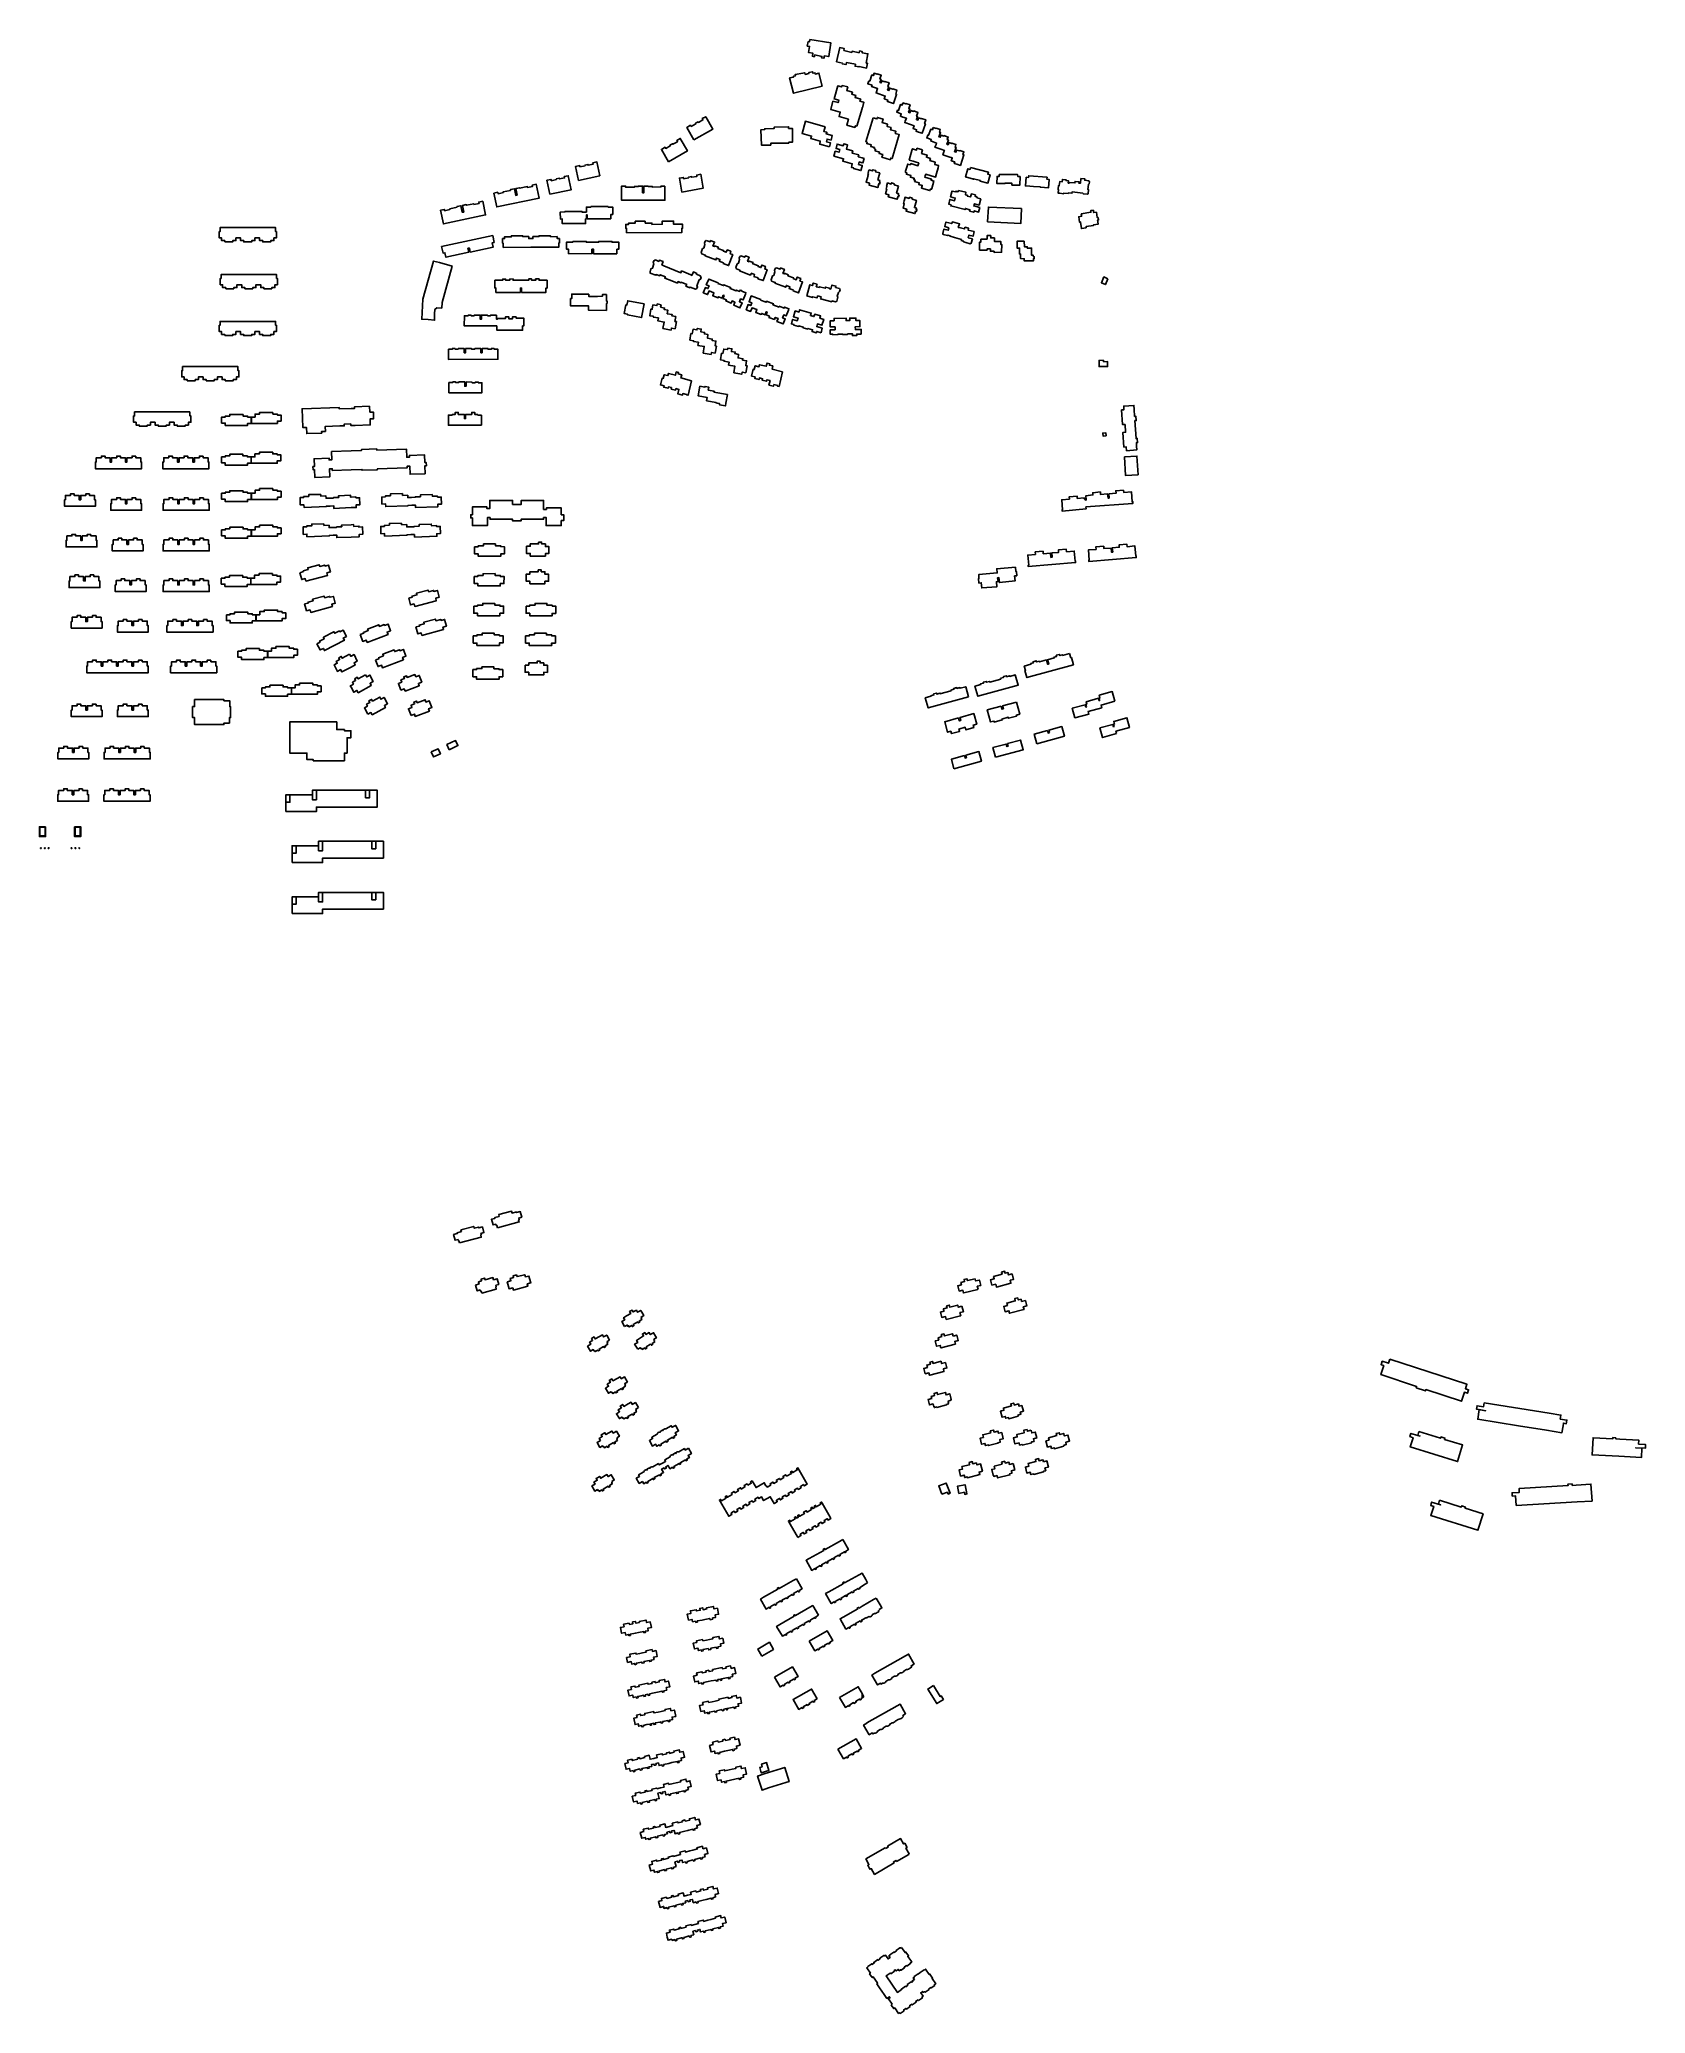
# Model space of a CAD drawing. Header units: inches. Extents: x 115195 to 116766, y 150425 to 152356.
import ezdxf

# ---------------------------------------------------------------- set-up
doc = ezdxf.new("R2010")
doc.units = ezdxf.units.IN
doc.header["$MEASUREMENT"] = 0
doc.layers.add('DormitoryBuilding', color=7, linetype='Continuous')

msp = doc.modelspace()

# ---------------------------------------------------------------- linework, layer by layer
at = {"layer": 'DormitoryBuilding'}
for points in [[(115947.2, 152353.6), (115948.6, 152353.4), (115948.9, 152355.6), (115969.5, 152352.3), (115967.3, 152338.9), (115963.1, 152339.6), (115962.7, 152337.2), (115960.4, 152337.6), (115960.7, 152339.1), (115953.7, 152340.5), (115953.3, 152338.8), (115951.4, 152339.2), (115951.9, 152342.1), (115947.6, 152342.9), (115948.6, 152348.8), (115946.4, 152349.2)], [(115982.1, 152344.8), (115990, 152343), (115990.2, 152344.2), (115997, 152342.7), (115997.5, 152344.5), (116000, 152344), (116000, 152342.6), (116005.7, 152341.6), (116004, 152332.5), (116005.2, 152332.4), (116004.3, 152327.7), (116000, 152328.5), (116000, 152328.7), (115997.1, 152329.3), (115997, 152328.8), (115993.2, 152329.5), (115993.5, 152331.4), (115984.7, 152333.1), (115984.3, 152331.1), (115980.6, 152331.8), (115980.7, 152332.5), (115975, 152333.8), (115978.2, 152347.7), (115982.6, 152346.7)], [(115960.9, 152310), (115932.8, 152303), (115929.1, 152318.2), (115933, 152318.8), (115932.8, 152319.6), (115934.8, 152320), (115934.6, 152321.4), (115942.1, 152322.7), (115943.9, 152323.1), (115944.4, 152321.5), (115948, 152322.4), (115947.8, 152323.2), (115951.5, 152324.1), (115951.9, 152322.6), (115953.8, 152323.1), (115954.1, 152321.8), (115957.8, 152322.7)], [(116006.7, 152315.1), (116007.4, 152314.9), (116009.6, 152320.9), (116011, 152320.4), (116011.7, 152322.6), (116014.6, 152321.7), (116014.7, 152322), (116018.7, 152320.6), (116017.5, 152317), (116018.5, 152316.6), (116017.4, 152313.7), (116018.6, 152313.2), (116019.4, 152315.3), (116022.2, 152314.3), (116022.3, 152314.6), (116026.4, 152313.3), (116025.2, 152309.6), (116026.1, 152309.2), (116024.9, 152306.1), (116026.3, 152305.7), (116027.1, 152307.9), (116029.9, 152307), (116030, 152307.3), (116034.1, 152306), (116032.9, 152302.3), (116033.8, 152301.9), (116030.7, 152292.9), (116024.7, 152294.9), (116025.1, 152296.4), (116021.7, 152297.6), (116022.7, 152300.2), (116013.6, 152303.4), (116015.1, 152307.6), (116009.3, 152309.6), (116009.8, 152310.9), (116005.6, 152312.4)], [(115980.4, 152310.7), (115986, 152309.2), (115985, 152305.8), (115990.5, 152304.1), (115989.9, 152302.1), (115993.8, 152300.9), (115993.1, 152298.9), (115998.6, 152297.2), (115997.9, 152295.2), (116000, 152294.5), (116000, 152294.8), (116001.8, 152294.3), (116000.3, 152288.8), (116000, 152288.9), (116000, 152288), (115994.8, 152270.9), (115993.4, 152271.3), (115992.9, 152269.6), (115985, 152271.7), (115986.6, 152277.7), (115977.4, 152280.3), (115978.6, 152284.7), (115969.3, 152287.2), (115971.5, 152295.3), (115976.5, 152294), (115977.2, 152296.3), (115972.6, 152297.5), (115976.1, 152310.3), (115980, 152309.3)], [(115835.4, 152257.5), (115828.6, 152269.7), (115832.1, 152271.7), (115832.8, 152270.6), (115837.2, 152273.1), (115836.9, 152273.7), (115839.5, 152275.1), (115839.9, 152274.5), (115844.3, 152277), (115843.6, 152278.2), (115847.1, 152280.1), (115853.9, 152267.9)], [(115968.1, 152250.6), (115958.5, 152253.1), (115959.1, 152256.2), (115949.8, 152258.8), (115950.5, 152261.2), (115941.2, 152263.7), (115944.5, 152275.6), (115963.8, 152270.3), (115962.5, 152265.7), (115965.5, 152264.9), (115965, 152263.2), (115970.8, 152261.6), (115969.7, 152257.3), (115965.8, 152258.3), (115965.1, 152255.6), (115969, 152254.6)], [(116010.7, 152279), (116014.5, 152278), (116014.9, 152279.4), (116020.6, 152277.8), (116019.6, 152274.5), (116025, 152272.8), (116024.4, 152270.6), (116028.3, 152269.5), (116027.7, 152267.4), (116033, 152265.9), (116032.4, 152263.7), (116036.4, 152262.7), (116029.4, 152239.3), (116028.1, 152239.6), (116027.7, 152238), (116019.4, 152240.4), (116020.2, 152243.1), (116016.7, 152244), (116017.1, 152245.5), (116012.7, 152246.8), (116013.1, 152248.4), (116011.8, 152248.8), (116012.1, 152249.9), (116008.6, 152250.9), (116009, 152252.6), (116004.6, 152253.8), (116004.9, 152255.3), (116003.7, 152255.7)], [(116039.9, 152293.6), (116042.7, 152292.7), (116042.9, 152293), (116046.9, 152291.7), (116045.7, 152288), (116046.7, 152287.6), (116045.5, 152284.5), (116046.8, 152284), (116047.6, 152286.2), (116050.4, 152285.3), (116050.5, 152285.7), (116054.6, 152284.3), (116053.3, 152280.6), (116054.3, 152280.3), (116053.2, 152277.3), (116054.6, 152276.8), (116055.3, 152279), (116058.1, 152278.1), (116058.2, 152278.5), (116062.3, 152277.1), (116061.1, 152273.4), (116062, 152273.1), (116058.8, 152263.9), (116055.3, 152265.1), (116055.1, 152265.1), (116052.8, 152265.9), (116053.3, 152267.4), (116049.9, 152268.6), (116050.9, 152271.2), (116047.3, 152272.5), (116041.7, 152274.4), (116042.2, 152275.7), (116043.3, 152278.6), (116039.8, 152279.8), (116037.5, 152280.6), (116038.3, 152282.8), (116033.9, 152284.4), (116034.6, 152286.4), (116035.5, 152286.1), (116037.5, 152292), (116039.2, 152291.4)], [(115810.7, 152236.1), (115803.7, 152248.2), (115807.2, 152250.2), (115807.9, 152249.1), (115812.3, 152251.6), (115812, 152252.2), (115814.6, 152253.7), (115814.9, 152253.1), (115819.4, 152255.6), (115818.7, 152256.8), (115822.1, 152258.8), (115829.1, 152246.7)], [(115904.9, 152252.4), (115901.7, 152252.2), (115901, 152267.4), (115904.7, 152267.5), (115904.7, 152268.4), (115914, 152268.7), (115913.9, 152269.8), (115928, 152270.3), (115928, 152268.6), (115931.9, 152268.7), (115931.9, 152255.2), (115928.2, 152255.2), (115928.2, 152254.3), (115910.6, 152254.2), (115910.6, 152252.4)], [(116069.5, 152269.5), (116072.4, 152268.6), (116072.5, 152268.9), (116076.5, 152267.6), (116075.7, 152265), (116076.8, 152264.6), (116075.2, 152260.4), (116076.4, 152260), (116077.2, 152262.2), (116080, 152261.2), (116080.1, 152261.6), (116084.2, 152260.2), (116083.3, 152257.7), (116084.5, 152257.3), (116082.9, 152253.1), (116084.1, 152252.7), (116084.8, 152254.8), (116087.7, 152253.9), (116087.8, 152254.3), (116091.8, 152253), (116091, 152250.4), (116092, 152250), (116090.5, 152245.8), (116091.8, 152245.4), (116092.6, 152247.5), (116095.4, 152246.6), (116095.5, 152247), (116099.6, 152245.6), (116098.7, 152243.1), (116099.6, 152242.8), (116096.1, 152232.4), (116092.6, 152233.6), (116090.1, 152234.5), (116090.6, 152235.9), (116087.2, 152237.1), (116088.2, 152239.7), (116088.2, 152239.8), (116084.8, 152240.9), (116079, 152242.9), (116080.1, 152245.6), (116080.6, 152247.1), (116077, 152248.3), (116071.3, 152250.2), (116072.3, 152252.8), (116072.9, 152254.3), (116069.5, 152255.5), (116067.1, 152256.4), (116067.6, 152257.8), (116063.3, 152259.4), (116064.3, 152262.1), (116065.1, 152261.9), (116067.1, 152267.8), (116068.8, 152267.3)], [(115722.6, 152217.8), (115719.7, 152231.5), (115723.7, 152232.3), (115724, 152231.1), (115729, 152232.1), (115728.8, 152232.8), (115731.8, 152233.4), (115731.9, 152232.7), (115736.9, 152233.8), (115736.6, 152235.1), (115740.5, 152235.9), (115743.4, 152222.3)], [(115985.7, 152252.5), (115984.7, 152248.5), (115990.8, 152246.8), (115990.2, 152244.5), (115996.7, 152242.8), (115996.2, 152241), (116000, 152240), (116000, 152239.9), (116001.9, 152239.4), (116000.8, 152235), (116000, 152235.2), (116000, 152235.1), (115997.2, 152235.9), (115996.6, 152233.4), (116000, 152232.5), (116000.2, 152232.5), (116000, 152231.6), (115998.9, 152227.5), (115991.6, 152229.4), (115991.8, 152230), (115989.5, 152230.6), (115990.4, 152234.1), (115981.1, 152236.6), (115981.8, 152239), (115972.4, 152241.5), (115973.7, 152246.4), (115977.4, 152245.4), (115978.1, 152248), (115974.5, 152249), (115975.6, 152253.3), (115981.6, 152251.7), (115982.1, 152253.5)], [(116059.2, 152247.6), (116058.2, 152244.1), (116063.6, 152242.6), (116062.9, 152240.4), (116066.8, 152239.3), (116066.2, 152237.2), (116071.6, 152235.6), (116071, 152233.5), (116074.9, 152232.3), (116074.3, 152230.1), (116072.8, 152224.5), (116071.9, 152221.1), (116062.2, 152223.9), (116061.7, 152222.3), (116061.3, 152221), (116067.9, 152219), (116067.5, 152217.9), (116070.2, 152217.2), (116068.3, 152209.9), (116068, 152209.1), (116066.7, 152209.4), (116066.3, 152207.8), (116058.1, 152210.2), (116058.7, 152212.4), (116058.9, 152212.9), (116055.4, 152213.9), (116055.8, 152215.5), (116051.4, 152216.8), (116051.8, 152218.3), (116050.5, 152218.7), (116050.8, 152219.6), (116050.8, 152219.9), (116047.3, 152220.9), (116047.7, 152222.5), (116043.3, 152223.8), (116043.7, 152225.3), (116042.4, 152225.7), (116042.6, 152226.7), (116044.6, 152233.8), (116047.3, 152233.1), (116047.6, 152234.2), (116054.6, 152232.2), (116055.4, 152235), (116053, 152235.6), (116050.1, 152236.5), (116046.2, 152237.6), (116047.1, 152241.1), (116048.8, 152247), (116049.3, 152248.7), (116053.3, 152247.5), (116053.7, 152249.2)], [(115694.6, 152204.3), (115691.7, 152217.9), (115695.7, 152218.8), (115695.9, 152217.5), (115701, 152218.6), (115700.8, 152219.3), (115703.7, 152219.9), (115703.9, 152219.2), (115708.9, 152220.2), (115708.6, 152221.5), (115712.5, 152222.3), (115715.4, 152208.7)], [(115823.7, 152206.3), (115821.2, 152220.1), (115825.2, 152220.8), (115825.4, 152219.5), (115830.4, 152220.4), (115830.3, 152221.1), (115833.3, 152221.6), (115833.4, 152220.9), (115838.4, 152221.8), (115838.2, 152223.1), (115842.1, 152223.8), (115844.5, 152210.1)], [(116006.7, 152228.1), (116010.3, 152227.1), (116010.6, 152228.2), (116013.3, 152227.5), (116013, 152226.3), (116017.3, 152225.1), (116015.4, 152218.3), (116017.3, 152217.7), (116016.9, 152216.3), (116017.6, 152216.1), (116017.1, 152214.3), (116016.3, 152214.5), (116015.3, 152210.8), (116006.8, 152213.2), (116007.3, 152215), (116003.9, 152216), (116005.8, 152222.5), (116005.5, 152222.6), (116006.1, 152224.7), (116005.8, 152224.8)], [(116106.2, 152230.3), (116123.5, 152225.8), (116123, 152224), (116125.2, 152223.3), (116123.1, 152215.2), (116115.5, 152217.2), (116115.7, 152217.7), (116109.1, 152219.5), (116109, 152219), (116101.2, 152221.2), (116103.5, 152229.2), (116105.7, 152228.6)], [(116154.5, 152221.6), (116154.4, 152213.2), (116146.6, 152213.2), (116146.6, 152215), (116139.8, 152215.2), (116139.8, 152214.7), (116131.7, 152214.8), (116132, 152221.7), (116134.2, 152221.7), (116134.2, 152223.5), (116152.1, 152223.5), (116152.2, 152221.7)], [(116180.9, 152220.9), (116180.8, 152219), (116183, 152218.8), (116182.3, 152210.4), (116174.4, 152211.1), (116174.5, 152211.4), (116167.6, 152212), (116167.6, 152211.9), (116164, 152212.2), (116159.8, 152212.5), (116160.6, 152220.9), (116162.9, 152220.7), (116163.1, 152222.4)], [(116222.5, 152216.4), (116222.2, 152214.6), (116221.4, 152213.9), (116220.9, 152208.8), (116221.6, 152208.8), (116221.1, 152204.8), (116220.2, 152204.2), (116216.5, 152204.6), (116216.1, 152205.3), (116205.4, 152206.5), (116205.3, 152205.3), (116201.7, 152205.6), (116201.7, 152205.1), (116197.1, 152205.4), (116197.1, 152204.8), (116193.3, 152205.3), (116191.7, 152205.5), (116192.1, 152208.8), (116191.7, 152208.8), (116191.7, 152209.2), (116192.1, 152212.8), (116192.8, 152212.7), (116193.3, 152216.6), (116195.6, 152216.4), (116195.9, 152218.8), (116199.5, 152218.4), (116199.5, 152217.7), (116201.8, 152217.5), (116201.7, 152215.2), (116202.6, 152215.2), (116202.7, 152215.9), (116208.2, 152215.4), (116208.4, 152216.8), (116212.3, 152216.4), (116212.1, 152215.1), (116213.6, 152215), (116214.1, 152219.6), (116218, 152219.3), (116217.9, 152217.9), (116221.7, 152217.4)], [(115587.4, 152188.7), (115591.3, 152189.5), (115591.6, 152188.2), (115596.6, 152189.3), (115596.5, 152190), (115603.7, 152191.5), (115603.6, 152192.2), (115607.4, 152193), (115608.8, 152186.6), (115610.2, 152186.9), (115608.9, 152193.3), (115612.7, 152194.1), (115612.9, 152193.5), (115620.1, 152195), (115620.2, 152194.3), (115625.3, 152195.3), (115625, 152196.7), (115628.9, 152197.5), (115631.7, 152184), (115590.3, 152175.2)], [(115639.8, 152205.4), (115643.6, 152206.2), (115643.9, 152204.8), (115649, 152205.9), (115648.8, 152206.6), (115656, 152208.1), (115655.9, 152208.8), (115659.8, 152209.6), (115661.1, 152203.2), (115662.5, 152203.5), (115661.2, 152209.9), (115665.1, 152210.7), (115665.2, 152210.1), (115672.4, 152211.7), (115672.5, 152210.9), (115677.6, 152212), (115677.3, 152213.3), (115681.2, 152214.1), (115684.1, 152200.6), (115642.6, 152191.9)], [(115807.1, 152212.2), (115807.1, 152198.4), (115764.7, 152198.4), (115764.7, 152212.2), (115768.6, 152212.3), (115768.6, 152211.1), (115777.1, 152211.1), (115777.1, 152211.8), (115781.2, 152211.9), (115781.2, 152212.2), (115785.2, 152212.2), (115785.2, 152205.7), (115786.5, 152205.7), (115786.5, 152212.2), (115790.6, 152212.3), (115790.6, 152211.9), (115794.7, 152211.9), (115794.7, 152211.2), (115803.2, 152211.4), (115803.1, 152212.3)], [(116031.7, 152214.6), (116031.5, 152213.5), (116035.6, 152212.3), (116033.7, 152205.5), (116035.7, 152204.9), (116035.3, 152203.5), (116036.1, 152203.3), (116035.6, 152201.6), (116034.8, 152201.8), (116034.2, 152199.4), (116025.6, 152201.8), (116026.2, 152203.8), (116022.9, 152204.8), (116024.1, 152209.1), (116023.6, 152209.3), (116024.3, 152211.8), (116024, 152211.9), (116024.9, 152215.3), (116028.5, 152214.3), (116028.8, 152215.5)], [(116049.2, 152200.6), (116048.9, 152199.4), (116053.2, 152198.2), (116051.2, 152191.3), (116053.2, 152190.8), (116052.8, 152189.3), (116053.6, 152189.1), (116053.1, 152187.4), (116052.3, 152187.6), (116051.6, 152185.3), (116043.1, 152187.7), (116043.7, 152189.6), (116040.2, 152190.7), (116041.3, 152195), (116040.5, 152195.2), (116041.2, 152197.9), (116042.1, 152201.3), (116046.1, 152200.2), (116046.4, 152201.4)], [(116094.3, 152208.1), (116101.6, 152206.2), (116101, 152203.8), (116103, 152203.3), (116102.8, 152202.5), (116106.2, 152201.6), (116107, 152204.6), (116110.8, 152203.6), (116110.5, 152202.2), (116112.5, 152201.6), (116112.3, 152200.8), (116116.1, 152199.8), (116114.5, 152193.7), (116109.9, 152195), (116109.3, 152192.8), (116115.1, 152191.2), (116113.9, 152186.9), (116109.7, 152188.1), (116109.5, 152187.6), (116109.3, 152186.6), (116105.1, 152187.7), (116105.3, 152188.7), (116105.5, 152189.2), (116101, 152190.4), (116100.7, 152189.3), (116086.8, 152192.9), (116087.1, 152194), (116084.7, 152194.7), (116085.8, 152199.2), (116090.4, 152198), (116091.1, 152200.5), (116086.5, 152201.8), (116087.7, 152206.5), (116087.9, 152207.3), (116091.7, 152206.5), (116091.9, 152207.3), (116094, 152206.7)], [(115754.1, 152180.1), (115731.1, 152180.1), (115731.1, 152184.1), (115730.3, 152184.1), (115730.3, 152180.1), (115729.4, 152180.1), (115729.4, 152175.6), (115706.7, 152175.6), (115706.6, 152180.1), (115704.8, 152180), (115704.7, 152186.9), (115709.2, 152187), (115709.2, 152187.5), (115725.9, 152187.5), (115725.9, 152186.9), (115730.3, 152186.9), (115730.3, 152191.7), (115734.7, 152191.7), (115734.7, 152192.3), (115751.5, 152192.3), (115751.5, 152191.8), (115756, 152191.8), (115756, 152184.5), (115754.2, 152184.6)], [(115787.9, 152177.9), (115787.9, 152176.1), (115794.4, 152176.1), (115794.4, 152174.8), (115804.4, 152174.9), (115804.4, 152178), (115815.6, 152178), (115815.6, 152174.9), (115824.3, 152174.9), (115824.3, 152170.9), (115823.6, 152170.9), (115823.6, 152166.8), (115769.5, 152166.7), (115769.5, 152170.8), (115768.8, 152170.8), (115768.8, 152174.8), (115771.6, 152174.8), (115771.6, 152176.1), (115778.1, 152176.1), (115778.1, 152177.9)], [(116156, 152190.2), (116155.2, 152175.6), (116122.8, 152177.4), (116123.5, 152191.8)], [(116226.5, 152187), (116226.7, 152186.4), (116229.3, 152186.7), (116230.1, 152181.4), (116230.9, 152181.5), (116231.3, 152179.1), (116230.4, 152179), (116230.6, 152177.6), (116230.7, 152177.4), (116231.1, 152175.1), (116226.3, 152174.3), (116226.4, 152173.8), (116219.1, 152172.6), (116219.2, 152171.5), (116214.5, 152170.7), (116213.7, 152177), (116212.7, 152176.9), (116212, 152182.3), (116214.7, 152182.7), (116214.7, 152182.9), (116214.5, 152184.2), (116214.4, 152185.2), (116223.9, 152186.6), (116223.7, 152188.3), (116226.3, 152188.6), (116226.4, 152187.5)], [(115376.5, 152157.7), (115376.5, 152158.9), (115373.4, 152158.9), (115373.4, 152161.6), (115371, 152161.6), (115371, 152167.8), (115371.9, 152167.8), (115371.9, 152171.7), (115426.1, 152171.7), (115426.1, 152167.8), (115427, 152167.8), (115427, 152161.6), (115424.6, 152161.6), (115424.6, 152158.9), (115421.5, 152158.9), (115421.5, 152157.7), (115413.7, 152157.7), (115413.7, 152158.9), (115410.6, 152158.9), (115410.6, 152161.6), (115406, 152161.6), (115406, 152158.9), (115402.9, 152158.9), (115402.9, 152157.7), (115395.1, 152157.7), (115395.1, 152158.9), (115392, 152158.9), (115392, 152161.6), (115387.4, 152161.6), (115387.4, 152158.9), (115384.3, 152158.9), (115384.3, 152157.7)], [(115588.6, 152153.3), (115638.6, 152163.9), (115639.9, 152157.2), (115638.1, 152156.9), (115638.9, 152152.5), (115616.6, 152147.8), (115615.8, 152151.7), (115614.4, 152151.4), (115615.2, 152147.5), (115592.9, 152142.7), (115591.9, 152147.1), (115590.1, 152146.7)], [(115648.7, 152152.3), (115648.8, 152156.5), (115648.1, 152156.5), (115648.2, 152160.9), (115650.3, 152160.9), (115650.3, 152162.7), (115656.8, 152162.6), (115656.8, 152163.6), (115668, 152163.7), (115668, 152162.8), (115673.8, 152162.8), (115673.9, 152161), (115678, 152161), (115678, 152162.8), (115683.9, 152162.8), (115683.9, 152163.7), (115695.1, 152163.7), (115695.2, 152162.7), (115701.6, 152162.8), (115701.7, 152161), (115703.8, 152161), (115703.9, 152156.6), (115703.2, 152156.6), (115703.2, 152152.4), (115676, 152152.5)], [(115847.6, 152159), (115851.3, 152157.6), (115851.8, 152158.9), (115855.6, 152157.5), (115854.1, 152153.6), (115855.5, 152153.1), (115855.7, 152153.7), (115859.4, 152152.4), (115859, 152151.3), (115864.5, 152149.2), (115864.3, 152148.6), (115867.1, 152147.5), (115868, 152149.9), (115871.5, 152148.6), (115870.8, 152146.1), (115873.5, 152145.2), (115869.4, 152134.6), (115864.2, 152136.6), (115864.4, 152137.3), (115860.2, 152138.9), (115860.4, 152139.4), (115860.9, 152140.6), (115857.6, 152141.9), (115857.1, 152140.7), (115856.9, 152140.1), (115846.3, 152144.1), (115846.6, 152144.8), (115843.1, 152146.1), (115842.5, 152147.3), (115843.9, 152151.1), (115845.1, 152151.6), (115846.2, 152155.3), (115845.9, 152156.5), (115846.4, 152158.3)], [(116109.6, 152167.7), (116108.5, 152163.2), (116104.5, 152164.3), (116103.8, 152161.7), (116107.9, 152160.6), (116106.7, 152156.3), (116105.7, 152155.9), (116101.4, 152157.2), (116099.2, 152157.8), (116099.3, 152158.3), (116097, 152159), (116097.3, 152160.1), (116092.6, 152161.4), (116090.4, 152162.1), (116086, 152163.2), (116086.1, 152163.7), (116083.9, 152164.3), (116083.7, 152163.8), (116079.3, 152165), (116078.9, 152165.8), (116080.1, 152170.2), (116084.2, 152169.1), (116084.8, 152171.6), (116080.8, 152172.7), (116082, 152177.1), (116087.7, 152175.6), (116088.4, 152177.2), (116095.3, 152175.3), (116094.1, 152171.9), (116094.8, 152171.8), (116100.2, 152170.3), (116100.6, 152172), (116104.2, 152171), (116103.7, 152169.3)], [(116125.9, 152163.8), (116125.9, 152161.5), (116129.5, 152161.5), (116129.5, 152158.2), (116135.6, 152158.1), (116135.6, 152155.3), (116136.7, 152155.3), (116136.5, 152147.5), (116129.2, 152147.4), (116129.2, 152148.5), (116125.5, 152148.5), (116125.5, 152150.8), (116122.3, 152150.8), (116122.2, 152149.7), (116114.9, 152149.7), (116115, 152157.5), (116116.2, 152157.5), (116116.2, 152160.3), (116122.3, 152160.4), (116122.3, 152163.8)], [(116158.7, 152158.5), (116158.8, 152152.9), (116161.5, 152152.9), (116161.5, 152151.7), (116165.8, 152151.7), (116165.8, 152144.7), (116167.5, 152144.7), (116167.6, 152143.2), (116168.4, 152143.2), (116168.4, 152141.4), (116167.6, 152141.4), (116167.6, 152139.1), (116158.7, 152139.1), (116158.7, 152141.2), (116155.1, 152141.3), (116155.1, 152145.8), (116154.1, 152145.8), (116154.1, 152148.5), (116154, 152151.6), (116151.8, 152151.5), (116151.8, 152153.1), (116151.8, 152158.5)], [(115760.1, 152146.1), (115737.3, 152146.1), (115737.3, 152150.5), (115735.6, 152150.5), (115735.6, 152146.2), (115712.8, 152146.1), (115712.8, 152150.5), (115710.8, 152150.5), (115710.7, 152157.4), (115717.1, 152157.5), (115717.1, 152158.1), (115730.2, 152158.1), (115730.2, 152157.4), (115742.2, 152157.4), (115742.2, 152158.1), (115755.2, 152158.1), (115755.2, 152157.4), (115762, 152157.4), (115762.1, 152150.6), (115760.1, 152150.5)], [(115797.8, 152140.1), (115801.1, 152138.6), (115801.7, 152139.8), (115805.3, 152138.4), (115804.1, 152135.2), (115806.1, 152134.4), (115822.7, 152127.5), (115823.4, 152129.3), (115832.3, 152125.4), (115832.3, 152125.4), (115833.4, 152124.9), (115834.9, 152128.3), (115838.3, 152126.9), (115837.9, 152126), (115841.6, 152124.4), (115842.5, 152123), (115841.8, 152121.1), (115840.5, 152120.5), (115838.4, 152114.7), (115839.1, 152113.9), (115838.3, 152112.1), (115837, 152111.5), (115831.7, 152113.5), (115831.4, 152112.8), (115827.7, 152114.3), (115828.4, 152116), (115822.9, 152118.3), (115822.7, 152117.8), (115819.9, 152118.8), (115819.3, 152117.4), (115814, 152119.5), (115807, 152122.1), (115807.5, 152123.4), (115802.5, 152125.5), (115802.1, 152124.5), (115798.5, 152125.8), (115798.2, 152125.1), (115792.8, 152127), (115792.5, 152128.3), (115793.4, 152131.4), (115795, 152132), (115796.1, 152136.1), (115795.7, 152137.4), (115796.4, 152139.3)], [(115881.5, 152144.1), (115885.2, 152142.7), (115885.8, 152144), (115889.5, 152142.6), (115888, 152138.7), (115889.4, 152138.2), (115889.6, 152138.9), (115893.3, 152137.5), (115892.9, 152136.4), (115898.4, 152134.3), (115898.2, 152133.7), (115901, 152132.6), (115901.9, 152135), (115905.4, 152133.7), (115904.7, 152131.3), (115907.1, 152130.4), (115903.3, 152119.9), (115898.1, 152121.7), (115898.3, 152122.4), (115894.1, 152124), (115894.3, 152124.6), (115894.8, 152125.8), (115891.5, 152127), (115891.1, 152125.8), (115890.8, 152125.2), (115880.2, 152129.3), (115880.5, 152129.9), (115877, 152131.3), (115876.4, 152132.5), (115877.8, 152136.2), (115879, 152136.8), (115880.2, 152140.4), (115879.8, 152141.7), (115880.3, 152143.4)], [(115377.5, 152111.9), (115377.5, 152113), (115374.4, 152113), (115374.4, 152115.7), (115372, 152115.7), (115372, 152121.9), (115372.9, 152121.9), (115372.9, 152125.8), (115427.1, 152125.8), (115427.1, 152121.9), (115428, 152121.9), (115428, 152115.7), (115425.6, 152115.7), (115425.6, 152113), (115422.5, 152113), (115422.5, 152111.9), (115414.7, 152111.9), (115414.7, 152113), (115411.6, 152113), (115411.6, 152115.7), (115407, 152115.7), (115407, 152113), (115403.9, 152113), (115403.9, 152111.9), (115396.1, 152111.9), (115396.1, 152113), (115393, 152113), (115393, 152115.7), (115388.4, 152115.7), (115388.4, 152113), (115385.3, 152113), (115385.3, 152111.9)], [(115589.1, 152098.4), (115588.7, 152092.9), (115583.8, 152093.2), (115582, 152091.6), (115581.7, 152087.4), (115581.8, 152081.1), (115575.4, 152081.7), (115569.2, 152082.1), (115570.4, 152101.7), (115580.6, 152138.9), (115586.5, 152137.4), (115598.9, 152134.1)], [(115691.8, 152112.5), (115690.7, 152112.5), (115690.7, 152108.3), (115666.9, 152108.3), (115666.9, 152112.6), (115665.7, 152112.5), (115665.7, 152108.3), (115641.8, 152108.2), (115641.8, 152112.6), (115640.6, 152112.6), (115640.8, 152120.2), (115648.4, 152120.2), (115648.4, 152121.4), (115651.2, 152121.4), (115651.2, 152120.2), (115655.2, 152120.1), (115655.2, 152121.4), (115658.6, 152121.5), (115658.6, 152120.1), (115673.8, 152120.2), (115673.8, 152121.5), (115676.7, 152121.5), (115676.7, 152120.2), (115680.7, 152120.2), (115680.6, 152121.5), (115684, 152121.5), (115684, 152120.2), (115691.8, 152120.1)], [(115858.8, 152117.1), (115864.4, 152114.9), (115864.8, 152115.8), (115871.3, 152113.1), (115870.9, 152112.2), (115876.8, 152109.8), (115877.1, 152110.6), (115880.1, 152109.3), (115880.6, 152110.5), (115882.3, 152110.1), (115882.2, 152109.6), (115886.4, 152107.9), (115885.8, 152106.5), (115883.6, 152101), (115881.1, 152102), (115880, 152099.2), (115882.5, 152098.2), (115880.5, 152093.2), (115874.4, 152095.8), (115875.6, 152098.7), (115872.8, 152099.9), (115872, 152097.8), (115866.7, 152099.9), (115867.2, 152101), (115863.8, 152102.4), (115865, 152105.2), (115864.1, 152105.5), (115863, 152102.7), (115859.6, 152104.1), (115859.2, 152103), (115853.9, 152105.1), (115855, 152107.9), (115850.3, 152109.8), (115848.9, 152106.2), (115844.6, 152108), (115846.7, 152113), (115849.2, 152112), (115850.3, 152114.6), (115847.6, 152115.7), (115850, 152121.4), (115859.1, 152117.7)], [(115916.1, 152132.2), (115919.8, 152130.9), (115920.3, 152132.2), (115924, 152130.7), (115922.5, 152126.8), (115923.9, 152126.3), (115924.1, 152127), (115927.8, 152125.6), (115927.4, 152124.5), (115932.9, 152122.5), (115932.7, 152121.8), (115935.5, 152120.7), (115936.5, 152123.2), (115940, 152121.8), (115939.2, 152119.4), (115941.7, 152118.6), (115937.8, 152107.8), (115932.6, 152109.8), (115932.8, 152110.5), (115928.6, 152112.1), (115928.9, 152112.7), (115929.3, 152113.9), (115926, 152115.2), (115925.6, 152114), (115925.3, 152113.3), (115914.7, 152117.4), (115915, 152118.1), (115911.5, 152119.4), (115911, 152120.6), (115912.3, 152124.4), (115913.5, 152124.9), (115914.7, 152128.5), (115914.3, 152129.8), (115914.9, 152131.6)], [(116240.5, 152121.7), (116238.1, 152116), (116234.1, 152117.8), (116236.5, 152123.4)], [(115750.5, 152097.5), (115750, 152097.5), (115749.9, 152090.7), (115732.4, 152090.9), (115732.4, 152095), (115714.7, 152095.2), (115714.8, 152102.2), (115715.9, 152102.2), (115716, 152106.7), (115732.5, 152106.5), (115732.5, 152104.4), (115737.9, 152104.4), (115741.2, 152104.4), (115746, 152104.5), (115745.9, 152106.1), (115749.9, 152106.1), (115749.9, 152100), (115750.5, 152100)], [(115900.6, 152100.8), (115906.2, 152098.7), (115906.6, 152099.7), (115913.2, 152097.2), (115912.8, 152096.2), (115918.8, 152094), (115919, 152094.7), (115923.8, 152093), (115924.1, 152093.9), (115928.4, 152092.3), (115927.9, 152090.9), (115925.8, 152085.3), (115923.3, 152086.2), (115922.2, 152083.4), (115924.8, 152082.5), (115922.9, 152077.5), (115916.7, 152079.9), (115917.8, 152082.9), (115915, 152083.9), (115914.2, 152081.8), (115908.9, 152083.8), (115909.4, 152085), (115906, 152086.2), (115907.1, 152089), (115906.2, 152089.4), (115905.2, 152086.5), (115901.8, 152087.8), (115901.3, 152086.7), (115896, 152088.7), (115897.1, 152091.5), (115892.3, 152093.3), (115890.9, 152089.7), (115886.6, 152091.3), (115888.5, 152096.4), (115891.1, 152095.4), (115892.1, 152098.1), (115889.5, 152099.1), (115891.6, 152104.9), (115900.8, 152101.5)], [(115955.9, 152116.5), (115955.2, 152113.9), (115958.2, 152113.2), (115958.3, 152113.9), (115964, 152112.4), (115964.3, 152113.5), (115968.1, 152112.5), (115968, 152111.8), (115969.4, 152111.5), (115970.4, 152115.5), (115974.3, 152114.5), (115974, 152113.2), (115977.8, 152112.1), (115978.4, 152110.9), (115977.8, 152109.1), (115976.8, 152108.3), (115975.7, 152104.7), (115976.3, 152103.5), (115975.2, 152099.7), (115974.1, 152099), (115970.5, 152099.9), (115970.3, 152099.2), (115959.3, 152102), (115959.5, 152102.7), (115959.8, 152103.9), (115956.4, 152104.8), (115956, 152103.5), (115955.9, 152102.9), (115951.5, 152104), (115951.4, 152103.3), (115946, 152104.9), (115949, 152115.7), (115951.5, 152114.9), (115952.2, 152117.4)], [(115642.4, 152086.1), (115642.4, 152082.1), (115643, 152082.1), (115643, 152082.7), (115651, 152082.7), (115651, 152084.4), (115654.5, 152084.4), (115654.5, 152082.3), (115657.9, 152082.3), (115657.9, 152084.4), (115661.4, 152084.4), (115661.4, 152083.1), (115669, 152083.1), (115669, 152075.5), (115667.9, 152075.5), (115667.9, 152071.3), (115642.5, 152071.4), (115642.5, 152075.6), (115610.8, 152075.5), (115610.9, 152085.5), (115614.6, 152085.5), (115614.6, 152086.1), (115617.4, 152086.1), (115617.4, 152085.5), (115620.5, 152085.5), (115620.5, 152086.1), (115626.4, 152086.1), (115626.4, 152082), (115627.6, 152082), (115627.6, 152086.1), (115633.6, 152086), (115633.6, 152085.4), (115636.6, 152085.4), (115636.6, 152086.1)], [(115786.9, 152097.2), (115784.3, 152083.7), (115770.5, 152086.3), (115770.6, 152087), (115767.1, 152087.7), (115768.7, 152096.1), (115769.9, 152095.9), (115770.7, 152100.2)], [(115805.2, 152072.9), (115806.4, 152079.2), (115800.2, 152080.4), (115800.7, 152083.3), (115795.7, 152084.2), (115795.9, 152084.9), (115792.3, 152085.5), (115793.4, 152092), (115794.7, 152091.8), (115795.4, 152096.1), (115799.2, 152095.4), (115799.5, 152097), (115803.4, 152096.3), (115802.9, 152093.7), (115806.7, 152093), (115806.4, 152091.5), (115810, 152090.9), (115809.4, 152087.4), (115814.2, 152086.6), (115814, 152085.3), (115817.7, 152084.6), (115816.9, 152079.9), (115818.3, 152079.7), (115817, 152072.8), (115813.5, 152073.4), (115813.1, 152071.5)], [(115959.8, 152068.9), (115955.6, 152070.1), (115955.2, 152068.7), (115951.1, 152069.9), (115951.6, 152071.7), (115947, 152073), (115946.9, 152072.5), (115942.3, 152073.8), (115942.4, 152074.3), (115938, 152075.5), (115937.8, 152075), (115933.1, 152076.3), (115933.3, 152076.8), (115930.8, 152077.5), (115932, 152081.8), (115936.5, 152080.5), (115937.3, 152083.1), (115932.8, 152084.5), (115934.6, 152090.2), (115938.3, 152089.1), (115938.9, 152091.3), (115950.2, 152088), (115949.5, 152085.7), (115952.9, 152084.7), (115953.7, 152087), (115959.4, 152085.3), (115958.7, 152083), (115962.5, 152081.8), (115960.7, 152076.1), (115956.3, 152077.4), (115955.6, 152074.8), (115961, 152073.2)], [(115999.1, 152067.6), (115994.8, 152067.5), (115994.8, 152066.1), (115990.6, 152066), (115990.5, 152067.9), (115985.8, 152067.7), (115985.8, 152067.2), (115981, 152067.1), (115981, 152067.6), (115976.4, 152067.5), (115976.4, 152067), (115971.5, 152066.8), (115971.5, 152067.3), (115968.9, 152067.3), (115968.8, 152071.7), (115973.5, 152071.8), (115973.5, 152074.5), (115968.8, 152074.5), (115968.8, 152080.5), (115972.6, 152080.5), (115972.6, 152082.9), (115984.3, 152083.1), (115984.3, 152080.7), (115987.9, 152080.7), (115987.9, 152083.2), (115993.9, 152083.2), (115993.9, 152080.8), (115997.9, 152080.8), (115997.9, 152074.8), (115993.3, 152074.7), (115993.4, 152072), (115999.1, 152072.1)], [(115376.5, 152066.1), (115376.5, 152067.2), (115373.4, 152067.2), (115373.4, 152069.9), (115371, 152069.9), (115371, 152076.1), (115371.9, 152076.1), (115371.9, 152080), (115426.1, 152080), (115426.1, 152076.1), (115427, 152076.1), (115427, 152069.9), (115424.6, 152069.9), (115424.6, 152067.2), (115421.5, 152067.2), (115421.5, 152066.1), (115413.7, 152066.1), (115413.7, 152067.2), (115410.6, 152067.2), (115410.6, 152069.9), (115406, 152069.9), (115406, 152067.2), (115402.9, 152067.2), (115402.9, 152066.1), (115395.1, 152066.1), (115395.1, 152067.2), (115392, 152067.2), (115392, 152069.9), (115387.4, 152069.9), (115387.4, 152067.2), (115384.3, 152067.2), (115384.3, 152066.1)], [(115844.5, 152049), (115845.6, 152055.4), (115839.4, 152056.5), (115839.9, 152059.5), (115835, 152060.3), (115835.1, 152061), (115831.5, 152061.6), (115832.6, 152068.1), (115833.9, 152067.9), (115834.7, 152072.2), (115838.4, 152071.6), (115838.7, 152073.1), (115842.7, 152072.4), (115842.2, 152069.8), (115845.9, 152069.1), (115845.7, 152067.7), (115849.2, 152067), (115848.6, 152063.6), (115853.4, 152062.7), (115853.2, 152061.4), (115856.9, 152060.7), (115856.1, 152056.1), (115857.5, 152055.8), (115856.2, 152048.9), (115852.7, 152049.6), (115852.3, 152047.6)], [(115595.2, 152052.7), (115599, 152052.7), (115599, 152053.4), (115601.8, 152053.4), (115601.8, 152052.8), (115604.9, 152052.8), (115604.9, 152053.4), (115610.8, 152053.4), (115610.8, 152049.3), (115612.1, 152049.3), (115612.1, 152053.4), (115618, 152053.3), (115618, 152052.7), (115621.1, 152052.7), (115621.1, 152053.3), (115627, 152053.3), (115627, 152049.3), (115628.2, 152049.3), (115628.2, 152053.3), (115634.1, 152053.3), (115634.1, 152052.7), (115637.2, 152052.7), (115637.2, 152053.3), (115640.1, 152053.3), (115640.1, 152052.7), (115643.7, 152052.7), (115643.7, 152042.9), (115595.3, 152042.8)], [(115874.4, 152029.8), (115875.6, 152036.1), (115869.4, 152037.2), (115869.9, 152040.2), (115864.9, 152041), (115865.1, 152041.7), (115861.5, 152042.3), (115862.6, 152048.8), (115863.9, 152048.6), (115864.6, 152052.9), (115868.4, 152052.3), (115868.7, 152053.8), (115872.6, 152053.2), (115872.1, 152050.5), (115875.9, 152049.9), (115875.6, 152048.4), (115879.2, 152047.7), (115878.6, 152044.3), (115883.4, 152043.4), (115883.1, 152042.1), (115886.9, 152041.4), (115886.1, 152036.8), (115887.5, 152036.6), (115886.2, 152029.7), (115882.7, 152030.3), (115882.3, 152028.3)], [(115339.8, 152021.9), (115339.8, 152023), (115336.7, 152023), (115336.7, 152025.7), (115334.3, 152025.7), (115334.3, 152031.9), (115335.2, 152031.9), (115335.2, 152035.8), (115389.4, 152035.8), (115389.4, 152031.9), (115390.3, 152031.9), (115390.3, 152025.7), (115387.9, 152025.7), (115387.9, 152023), (115384.8, 152023), (115384.8, 152021.9), (115377, 152021.9), (115377, 152023), (115373.9, 152023), (115373.9, 152025.7), (115369.3, 152025.7), (115369.3, 152023), (115366.2, 152023), (115366.2, 152021.9), (115358.4, 152021.9), (115358.4, 152023), (115355.3, 152023), (115355.3, 152025.7), (115350.7, 152025.7), (115350.7, 152023), (115347.6, 152023), (115347.6, 152021.9)], [(115833.1, 152021.9), (115829.8, 152007.7), (115828.2, 152008), (115828.3, 152008.5), (115824.6, 152009.4), (115824.3, 152007.9), (115819.8, 152009), (115820.8, 152013.5), (115817.8, 152014.2), (115817.5, 152012.7), (115813.2, 152013.8), (115813.5, 152015.2), (115810.5, 152015.9), (115810.2, 152014.5), (115805.9, 152015.5), (115806.2, 152016.9), (115802.7, 152017.8), (115804.3, 152024.4), (115805.5, 152024.1), (115806.4, 152027.8), (115810, 152026.9), (115810.5, 152029), (115817.3, 152027.3), (115818.1, 152030.5), (115820.5, 152029.9), (115820.2, 152028.5), (115823.6, 152027.7), (115822.8, 152024.6)], [(115922.2, 152030.6), (115918.8, 152016.3), (115917.2, 152016.7), (115917.4, 152017.2), (115913.7, 152018.1), (115913.3, 152016.6), (115908.8, 152017.7), (115909.9, 152022.1), (115906.9, 152022.8), (115906.5, 152021.4), (115902.3, 152022.4), (115902.6, 152023.9), (115899.6, 152024.6), (115899.2, 152023.1), (115895, 152024.1), (115895.3, 152025.6), (115891.8, 152026.4), (115893.4, 152033.1), (115894.5, 152032.8), (115895.4, 152036.5), (115899.1, 152035.6), (115899.6, 152037.6), (115906.3, 152036), (115907.1, 152039.2), (115909.6, 152038.6), (115909.3, 152037.1), (115912.6, 152036.4), (115911.9, 152033.3)], [(116236.1, 152041.9), (116236.2, 152040.5), (116240.1, 152040.6), (116240.2, 152035.8), (116231.9, 152035.7), (116231.8, 152041.8)], [(115618.5, 152020.6), (115618.5, 152020), (115621.5, 152020), (115621.5, 152020.6), (115624.4, 152020.6), (115624.4, 152020), (115628, 152020), (115628, 152010.2), (115611.9, 152010.2), (115595.7, 152010.1), (115595.7, 152020.1), (115599.5, 152020.1), (115599.5, 152020.7), (115602.3, 152020.7), (115602.3, 152020.1), (115605.3, 152020.1), (115605.3, 152020.7), (115611.3, 152020.7), (115611.3, 152016.6), (115611.9, 152016.6), (115612.5, 152016.6), (115612.5, 152020.7)], [(115841.3, 152016.6), (115846.2, 152015.7), (115846.3, 152016.4), (115849.9, 152015.7), (115849.4, 152012.8), (115855.3, 152011.7), (115855.1, 152010.7), (115868.3, 152008.4), (115866.8, 152000), (115866.3, 151997.3), (115860.4, 151998.4), (115860.6, 151999.5), (115858.1, 152000), (115857.1, 152000.2), (115857.2, 152000.7), (115847.8, 152002.4), (115848.4, 152005.6), (115839.6, 152007.2)], [(115342.4, 151991.4), (115342.4, 151987.5), (115343.3, 151987.5), (115343.3, 151981.3), (115340.9, 151981.3), (115340.9, 151978.6), (115337.8, 151978.6), (115337.8, 151977.5), (115330, 151977.5), (115330, 151978.6), (115326.9, 151978.6), (115326.9, 151981.3), (115322.3, 151981.3), (115322.3, 151978.6), (115319.2, 151978.6), (115319.2, 151977.5), (115311.4, 151977.5), (115311.4, 151978.6), (115308.3, 151978.6), (115308.3, 151981.3), (115303.7, 151981.3), (115303.7, 151978.6), (115300.6, 151978.6), (115300.6, 151977.5), (115292.8, 151977.5), (115292.8, 151978.6), (115289.7, 151978.6), (115289.7, 151981.3), (115287.3, 151981.3), (115287.3, 151987.5), (115288.2, 151987.5), (115288.2, 151991.4), (115294.3, 151991.4)], [(115394.4, 151988.9), (115394.4, 151987.3), (115398.8, 151987.3), (115398.8, 151986.3), (115402.4, 151986.3), (115402.4, 151980.2), (115398.8, 151980.2), (115398.8, 151978.2), (115377, 151978.2), (115377, 151980.5), (115373.4, 151980.5), (115373.4, 151986.3), (115377, 151986.3), (115377, 151987.3), (115381.4, 151987.3), (115381.4, 151988.9), (115386.4, 151988.9), (115389.4, 151988.9)], [(115423.6, 151990.9), (115423.6, 151989.3), (115428, 151989.3), (115428, 151988.3), (115431.6, 151988.3), (115431.6, 151982.5), (115428, 151982.5), (115428, 151980.2), (115402.6, 151980.2), (115402.6, 151986.3), (115406.2, 151986.3), (115406.2, 151989.3), (115410.6, 151989.3), (115410.6, 151990.9), (115415.6, 151990.9), (115418.6, 151990.9)], [(115518.2, 151997.1), (115518.4, 151991.2), (115521.9, 151991.3), (115522.1, 151984.7), (115518.6, 151984.6), (115518.8, 151978.7), (115504.1, 151978.2), (115500, 151978.1), (115499.9, 151978.1), (115499.8, 151979.7), (115493.2, 151979.4), (115493.3, 151977.8), (115489, 151977.7), (115474.7, 151977.2), (115474.9, 151972.4), (115471.2, 151972.3), (115471.3, 151970.7), (115456.6, 151970.2), (115456.4, 151976.3), (115452.8, 151976.2), (115452.1, 151994.5), (115488.3, 151995.9), (115488.4, 151994.3), (115500, 151994.7), (115503.5, 151994.8), (115503.4, 151996.5)], [(115627.6, 151988.2), (115627.6, 151978.5), (115595.3, 151978.4), (115595.3, 151988.3), (115599.1, 151988.3), (115599.1, 151989), (115601.9, 151989), (115601.9, 151990.9), (115604.9, 151990.9), (115604.9, 151988.9), (115610.9, 151989), (115610.9, 151984.9), (115612.1, 151984.9), (115612.1, 151989), (115618.1, 151988.9), (115618.1, 151991), (115621.1, 151991), (115621.1, 151988.9), (115624, 151988.8), (115624, 151988.3)], [(116266.2, 151994.1), (116266.6, 151987), (116267.9, 151987.1), (116268.2, 151982.9), (116266.9, 151982.9), (116268, 151965.4), (116269.2, 151965.5), (116269.5, 151961.4), (116268.3, 151961.4), (116268.5, 151957.8), (116268.7, 151954.2), (116258.7, 151953.5), (116258.5, 151957.2), (116256.1, 151957.1), (116255.2, 151971.4), (116257.7, 151971.5), (116257.2, 151979.1), (116254.8, 151979), (116253.9, 151993.3), (116256.2, 151993.5), (116256, 151997.1), (116266, 151997.7)], [(116238.7, 151968), (116235.9, 151967.7), (116235.5, 151970.7), (116238.3, 151971)], [(115289.3, 151948.2), (115289.3, 151946.6), (115294.2, 151946.6), (115294.2, 151942.3), (115295.1, 151942.3), (115295.1, 151935.9), (115280.1, 151935.9), (115279.9, 151935.9), (115265.1, 151935.9), (115264.9, 151935.9), (115249.9, 151935.9), (115249.9, 151942.3), (115250.8, 151942.3), (115250.8, 151946.6), (115255.8, 151946.6), (115255.8, 151948.2), (115259.3, 151948.2), (115259.3, 151946.6), (115264.2, 151946.6), (115264.2, 151942.3), (115264.9, 151942.3), (115265.1, 151942.3), (115265.8, 151942.3), (115265.8, 151946.6), (115270.8, 151946.6), (115270.8, 151948.2), (115274.3, 151948.2), (115274.3, 151946.6), (115279.2, 151946.6), (115279.2, 151942.3), (115279.9, 151942.3), (115280.1, 151942.3), (115280.8, 151942.3), (115280.8, 151946.6), (115285.8, 151946.6), (115285.8, 151948.2)], [(115355.2, 151948.2), (115355.2, 151946.6), (115360.1, 151946.6), (115360.1, 151942.3), (115361, 151942.3), (115361, 151935.9), (115346, 151935.9), (115345.8, 151935.9), (115331, 151935.9), (115330.8, 151935.9), (115315.8, 151935.9), (115315.8, 151942.3), (115316.7, 151942.3), (115316.7, 151946.6), (115321.7, 151946.6), (115321.7, 151948.2), (115325.2, 151948.2), (115325.2, 151946.6), (115330.1, 151946.6), (115330.1, 151942.3), (115330.8, 151942.3), (115331, 151942.3), (115331.7, 151942.3), (115331.7, 151946.6), (115336.7, 151946.6), (115336.7, 151948.2), (115340.2, 151948.2), (115340.2, 151946.6), (115345.1, 151946.6), (115345.1, 151942.3), (115345.8, 151942.3), (115346, 151942.3), (115346.7, 151942.3), (115346.7, 151946.6), (115351.7, 151946.6), (115351.7, 151948.2)], [(115373.3, 151947.4), (115376.9, 151947.4), (115376.9, 151948.4), (115381.3, 151948.4), (115381.3, 151950), (115386.3, 151950), (115389.3, 151950), (115394.3, 151950), (115394.3, 151948.4), (115398.7, 151948.4), (115398.7, 151947.4), (115402.3, 151947.4), (115402.3, 151941.3), (115398.7, 151941.3), (115398.7, 151939.3), (115376.9, 151939.3), (115376.9, 151941.6), (115373.3, 151941.6)], [(115402.4, 151947.4), (115406, 151947.4), (115406, 151950.4), (115410.4, 151950.4), (115410.4, 151952), (115415.4, 151952), (115418.4, 151952), (115423.4, 151952), (115423.4, 151950.4), (115427.8, 151950.4), (115427.8, 151949.4), (115431.4, 151949.4), (115431.4, 151943.6), (115427.8, 151943.6), (115427.8, 151941.3), (115402.4, 151941.3)], [(115525.1, 151955.3), (115525.1, 151954.1), (115554.2, 151955.1), (115554.5, 151947.1), (115557.2, 151947.2), (115557.1, 151948.9), (115572, 151949.4), (115572.2, 151941.8), (115573.6, 151941.8), (115573.7, 151938.7), (115572.2, 151938.7), (115572.4, 151931), (115557.7, 151930.5), (115557.5, 151938.4), (115554.8, 151938.3), (115554.8, 151936.7), (115525.7, 151935.7), (115525.8, 151934.8), (115510.8, 151934.3), (115510.7, 151935.2), (115500, 151934.8), (115481.6, 151934.2), (115481.6, 151935.8), (115478.9, 151935.7), (115479.2, 151927.8), (115464.5, 151927.3), (115464.2, 151935), (115462.8, 151934.9), (115462.7, 151938), (115464.1, 151938), (115463.9, 151945.7), (115478.6, 151946.2), (115478.6, 151944.5), (115481.3, 151944.6), (115481, 151952.6), (115500, 151953.2), (115510.1, 151953.6), (115510.1, 151954.6)], [(116256.7, 151947.5), (116268.8, 151948.2), (116270, 151929.9), (116257.8, 151929.1)], [(115244.1, 151911.4), (115244.1, 151909.8), (115249, 151909.8), (115249, 151905.5), (115249.9, 151905.5), (115249.9, 151899.1), (115234.9, 151899.1), (115234.7, 151899.1), (115219.7, 151899.1), (115219.7, 151905.5), (115220.6, 151905.5), (115220.6, 151909.8), (115225.6, 151909.8), (115225.6, 151911.4), (115229.1, 151911.4), (115229.1, 151909.8), (115234, 151909.8), (115234, 151905.5), (115234.7, 151905.5), (115234.9, 151905.5), (115235.6, 151905.5), (115235.6, 151909.8), (115240.6, 151909.8), (115240.6, 151911.4)], [(115289.3, 151907.5), (115289.3, 151905.9), (115294.2, 151905.9), (115294.2, 151901.6), (115295.1, 151901.6), (115295.1, 151895.2), (115280.1, 151895.2), (115279.9, 151895.2), (115264.9, 151895.2), (115264.9, 151901.6), (115265.8, 151901.6), (115265.8, 151905.9), (115270.8, 151905.9), (115270.8, 151907.5), (115274.3, 151907.5), (115274.3, 151905.9), (115279.2, 151905.9), (115279.2, 151901.6), (115279.9, 151901.6), (115280.1, 151901.6), (115280.8, 151901.6), (115280.8, 151905.9), (115285.8, 151905.9), (115285.8, 151907.5)], [(115355.5, 151907.5), (115355.5, 151905.9), (115360.4, 151905.9), (115360.4, 151901.6), (115361.3, 151901.6), (115361.3, 151895.2), (115346.3, 151895.2), (115346.1, 151895.2), (115331.3, 151895.2), (115331.1, 151895.2), (115316.1, 151895.2), (115316.1, 151901.6), (115317, 151901.6), (115317, 151905.9), (115322, 151905.9), (115322, 151907.5), (115325.5, 151907.5), (115325.5, 151905.9), (115330.4, 151905.9), (115330.4, 151901.6), (115331.1, 151901.6), (115331.3, 151901.6), (115332, 151901.6), (115332, 151905.9), (115337, 151905.9), (115337, 151907.5), (115340.5, 151907.5), (115340.5, 151905.9), (115345.4, 151905.9), (115345.4, 151901.6), (115346.1, 151901.6), (115346.3, 151901.6), (115347, 151901.6), (115347, 151905.9), (115352, 151905.9), (115352, 151907.5)], [(115394.4, 151914.4), (115394.4, 151912.8), (115398.8, 151912.8), (115398.8, 151911.8), (115402.4, 151911.8), (115402.4, 151905.7), (115398.8, 151905.7), (115398.8, 151903.7), (115377, 151903.7), (115377, 151906), (115373.4, 151906), (115373.4, 151911.8), (115377, 151911.8), (115377, 151912.8), (115381.4, 151912.8), (115381.4, 151914.4), (115386.4, 151914.4), (115389.4, 151914.4)], [(115423.6, 151916.4), (115423.6, 151914.8), (115428, 151914.8), (115428, 151913.8), (115431.6, 151913.8), (115431.6, 151908), (115428, 151908), (115428, 151905.7), (115402.6, 151905.7), (115402.6, 151911.8), (115406.2, 151911.8), (115406.2, 151914.8), (115410.6, 151914.8), (115410.6, 151916.4), (115415.6, 151916.4), (115418.6, 151916.4)], [(115470.4, 151910.8), (115470.4, 151909.1), (115475.5, 151909.3), (115475.6, 151907), (115479.2, 151907.1), (115482.8, 151907.2), (115482.8, 151907.6), (115487.9, 151907.8), (115487.8, 151909.5), (115499.6, 151909.9), (115499.6, 151908.2), (115500, 151908.2), (115504.7, 151908.3), (115504.8, 151907.4), (115508.3, 151907.5), (115508.6, 151900.5), (115505, 151900.4), (115505.1, 151897.9), (115500, 151897.8), (115483.1, 151897.1), (115483.1, 151899.6), (115479.5, 151899.4), (115475.9, 151899.3), (115475.9, 151898.9), (115454, 151898.1), (115453.9, 151900.5), (115450.3, 151900.4), (115450.1, 151907.6), (115453.6, 151907.6), (115453.6, 151908.6), (115458.7, 151908.8), (115458.7, 151910.5)], [(115550.3, 151911.5), (115550.4, 151909.8), (115555.5, 151910), (115555.5, 151907.7), (115559.1, 151907.8), (115562.8, 151907.9), (115562.7, 151908.3), (115567.8, 151908.5), (115567.8, 151910.2), (115579.5, 151910.5), (115579.6, 151908.9), (115584.7, 151909), (115584.7, 151908.1), (115588.3, 151908.2), (115588.5, 151901.2), (115584.9, 151901.1), (115585, 151898.6), (115563.1, 151897.8), (115563, 151900.3), (115559.4, 151900.1), (115555.8, 151900), (115555.8, 151899.6), (115533.9, 151898.9), (115533.8, 151901.4), (115530.2, 151901.3), (115530, 151908.2), (115533.6, 151908.4), (115533.6, 151909.3), (115538.6, 151909.5), (115538.6, 151911.2)], [(116255.8, 151915), (116256, 151912.7), (116263.6, 151913.2), (116264.2, 151903.4), (116264.9, 151903.5), (116265, 151902), (116219, 151898.5), (116219.1, 151896.6), (116195.8, 151894.2), (116195.7, 151895.7), (116196.2, 151895.7), (116195.3, 151905.5), (116202.8, 151906.2), (116202.6, 151908.4), (116210.4, 151909.1), (116210.5, 151906.8), (116217.4, 151907.3), (116217.4, 151906.3), (116218.2, 151906.4), (116218.3, 151905.2), (116219.3, 151905.3), (116218.9, 151909.5), (116225.8, 151910.2), (116225.6, 151912.4), (116233.1, 151913.2), (116233.3, 151910.6), (116240.2, 151911.2), (116240.6, 151907.1), (116241.7, 151907.2), (116241.4, 151911.3), (116248.4, 151911.9), (116248.2, 151914.4)], [(115658.1, 151900.9), (115666.5, 151900.9), (115666.5, 151904.8), (115688.4, 151904.8), (115688.4, 151896), (115691.1, 151896), (115691.1, 151897.6), (115705.7, 151897.6), (115705.7, 151890.9), (115708.1, 151890.9), (115708.1, 151885.2), (115705.6, 151885.2), (115705.6, 151880.2), (115690.9, 151880.2), (115691, 151888.1), (115688.3, 151888.1), (115688.3, 151886.5), (115666.4, 151886.5), (115666.4, 151884.9), (115658, 151884.9), (115658, 151886.5), (115636.1, 151886.5), (115636.1, 151888.1), (115633.4, 151888.1), (115633.4, 151880.2), (115618.7, 151880.2), (115618.8, 151887.8), (115617.1, 151887.8), (115617.1, 151890.9), (115618.8, 151890.9), (115618.8, 151898.5), (115633, 151898.5), (115633, 151896.9), (115635.7, 151896.9), (115635.7, 151904.9), (115658.1, 151904.8)], [(115245.5, 151871.7), (115245.5, 151870.1), (115250.5, 151870.1), (115250.5, 151865.8), (115251.4, 151865.8), (115251.4, 151859.4), (115236.4, 151859.4), (115236.2, 151859.4), (115221.2, 151859.4), (115221.2, 151865.8), (115222.1, 151865.8), (115222.1, 151870.1), (115227, 151870.1), (115227, 151871.7), (115230.5, 151871.7), (115230.5, 151870.1), (115235.5, 151870.1), (115235.5, 151865.8), (115236.2, 151865.8), (115236.4, 151865.8), (115237.1, 151865.8), (115237.1, 151870.1), (115242, 151870.1), (115242, 151871.7)], [(115373.4, 151876), (115377, 151876), (115377, 151877), (115381.4, 151877), (115381.4, 151878.6), (115386.4, 151878.6), (115389.4, 151878.6), (115394.4, 151878.6), (115394.4, 151877), (115398.8, 151877), (115398.8, 151876), (115402.4, 151876), (115402.4, 151869.9), (115398.8, 151869.9), (115398.8, 151867.9), (115377, 151867.9), (115377, 151870.2), (115373.4, 151870.2)], [(115402.5, 151876), (115406.1, 151876), (115406.1, 151879), (115410.5, 151879), (115410.5, 151880.6), (115415.5, 151880.6), (115418.5, 151880.6), (115423.5, 151880.6), (115423.5, 151879), (115427.9, 151879), (115427.9, 151878), (115431.5, 151878), (115431.5, 151872.2), (115427.9, 151872.2), (115427.9, 151869.9), (115402.5, 151869.9)], [(115473.4, 151882.1), (115473.4, 151880.5), (115478.5, 151880.6), (115478.6, 151878.3), (115482.2, 151878.4), (115485.8, 151878.5), (115485.8, 151878.9), (115490.9, 151879.1), (115490.8, 151880.8), (115500, 151881.1), (115502.5, 151881.2), (115502.6, 151879.5), (115507.7, 151879.7), (115507.7, 151878.7), (115511.3, 151878.9), (115511.5, 151871.8), (115508, 151871.7), (115508.1, 151869.3), (115500, 151869), (115486.1, 151868.5), (115486, 151870.9), (115482.5, 151870.8), (115478.9, 151870.7), (115478.9, 151870.2), (115456.9, 151869.4), (115456.9, 151871.9), (115453.3, 151871.7), (115453.1, 151878.9), (115456.6, 151879), (115456.6, 151880), (115461.7, 151880.1), (115461.6, 151881.8)], [(115549.3, 151882.7), (115549.4, 151881), (115554.5, 151881.2), (115554.5, 151879), (115558.1, 151879), (115561.8, 151879.1), (115561.7, 151879.5), (115566.8, 151879.7), (115566.8, 151881.4), (115578.5, 151881.8), (115578.6, 151880.1), (115583.7, 151880.3), (115583.7, 151879.3), (115587.3, 151879.4), (115587.5, 151872.4), (115583.9, 151872.3), (115584, 151869.9), (115562.1, 151869), (115562, 151871.5), (115558.4, 151871.4), (115554.8, 151871.3), (115554.8, 151870.8), (115532.9, 151870), (115532.8, 151872.4), (115529.3, 151872.3), (115529, 151879.5), (115532.6, 151879.5), (115532.6, 151880.5), (115537.6, 151880.7), (115537.6, 151882.4)], [(115290.7, 151867.8), (115290.7, 151866.2), (115295.7, 151866.2), (115295.7, 151861.9), (115296.6, 151861.9), (115296.6, 151855.5), (115281.6, 151855.5), (115281.4, 151855.5), (115266.4, 151855.5), (115266.4, 151861.9), (115267.3, 151861.9), (115267.3, 151866.2), (115272.2, 151866.2), (115272.2, 151867.8), (115275.7, 151867.8), (115275.7, 151866.2), (115280.7, 151866.2), (115280.7, 151861.9), (115281.4, 151861.9), (115281.6, 151861.9), (115282.3, 151861.9), (115282.3, 151866.2), (115287.2, 151866.2), (115287.2, 151867.8)], [(115355.5, 151867.8), (115355.5, 151866.2), (115360.4, 151866.2), (115360.4, 151861.9), (115361.3, 151861.9), (115361.3, 151855.5), (115346.3, 151855.5), (115346.1, 151855.5), (115331.3, 151855.5), (115331.1, 151855.5), (115316.1, 151855.5), (115316.1, 151861.9), (115317, 151861.9), (115317, 151866.2), (115322, 151866.2), (115322, 151867.8), (115325.5, 151867.8), (115325.5, 151866.2), (115330.4, 151866.2), (115330.4, 151861.9), (115331.1, 151861.9), (115331.3, 151861.9), (115332, 151861.9), (115332, 151866.2), (115337, 151866.2), (115337, 151867.8), (115340.5, 151867.8), (115340.5, 151866.2), (115345.4, 151866.2), (115345.4, 151861.9), (115346.1, 151861.9), (115346.3, 151861.9), (115347, 151861.9), (115347, 151866.2), (115352, 151866.2), (115352, 151867.8)], [(115620.9, 151859.6), (115624.5, 151859.6), (115624.5, 151860.6), (115629.6, 151860.6), (115629.6, 151862.3), (115641.3, 151862.3), (115641.3, 151860.6), (115646.4, 151860.6), (115646.4, 151859.7), (115650, 151859.6), (115650, 151852.6), (115646.4, 151852.6), (115646.4, 151850.2), (115624.5, 151850.2), (115624.5, 151852.6), (115620.9, 151852.6)], [(115683.5, 151864.1), (115686.4, 151864.1), (115686.4, 151862.3), (115690.1, 151862.3), (115690.1, 151859.8), (115693.6, 151859.8), (115693.6, 151853), (115690.1, 151852.9), (115690.1, 151850.5), (115675.4, 151850.5), (115675.3, 151853), (115671.8, 151852.9), (115671.7, 151860), (115675.4, 151860), (115675.3, 151862.3), (115683.5, 151862.3)], [(116177.1, 151855.1), (116177.3, 151852.7), (116184.4, 151853.3), (116184.7, 151849.2), (116185.9, 151849.3), (116185.5, 151853.5), (116192.3, 151854), (116192.1, 151856.4), (116199.8, 151857.1), (116200, 151854.6), (116207.6, 151855.3), (116208.4, 151845.5), (116208.9, 151845.6), (116208.9, 151844), (116162.6, 151840.1), (116162.5, 151841.6), (116163, 151841.6), (116162.1, 151851.4), (116169.6, 151852.1), (116169.4, 151854.5)], [(116236.4, 151860.1), (116236.6, 151857.7), (116243.6, 151858.3), (116244, 151854.2), (116245.2, 151854.3), (116244.8, 151858.5), (116251.6, 151859), (116251.4, 151861.4), (116259.1, 151862), (116259.3, 151859.6), (116266.9, 151860.3), (116267.7, 151850.5), (116268.2, 151850.5), (116268.2, 151849), (116221.9, 151845.1), (116221.8, 151846.6), (116222.3, 151846.6), (116221.4, 151856.4), (116228.9, 151857), (116228.7, 151859.5)], [(115248.4, 151832), (115248.4, 151830.4), (115253.4, 151830.4), (115253.4, 151826.1), (115254.3, 151826.1), (115254.3, 151819.7), (115239.3, 151819.7), (115239.1, 151819.7), (115224.1, 151819.7), (115224.1, 151826.1), (115225, 151826.1), (115225, 151830.4), (115229.9, 151830.4), (115229.9, 151832), (115233.4, 151832), (115233.4, 151830.4), (115238.4, 151830.4), (115238.4, 151826.1), (115239.1, 151826.1), (115239.3, 151826.1), (115240, 151826.1), (115240, 151830.4), (115244.9, 151830.4), (115244.9, 151832)], [(115373, 151828.8), (115376.6, 151828.8), (115376.6, 151829.8), (115381, 151829.8), (115381, 151831.4), (115386, 151831.4), (115389, 151831.4), (115394, 151831.4), (115394, 151829.8), (115398.4, 151829.8), (115398.4, 151828.8), (115402, 151828.8), (115402, 151822.7), (115398.4, 151822.7), (115398.4, 151820.7), (115376.6, 151820.7), (115376.6, 151823), (115373, 151823)], [(115402.1, 151828.8), (115405.7, 151828.8), (115405.7, 151831.8), (115410.1, 151831.8), (115410.1, 151833.4), (115415.1, 151833.4), (115418.1, 151833.4), (115423.1, 151833.4), (115423.1, 151831.8), (115427.5, 151831.8), (115427.5, 151830.8), (115431.1, 151830.8), (115431.1, 151825), (115427.5, 151825), (115427.5, 151822.7), (115402.1, 151822.7)], [(115449.9, 151834.2), (115453.4, 151835.2), (115453.2, 151836.1), (115458, 151837.4), (115457.6, 151839), (115468.9, 151842), (115469.4, 151840.3), (115474.3, 151841.6), (115474.5, 151840.7), (115478, 151841.7), (115479.9, 151834.9), (115476.4, 151834), (115477, 151831.6), (115455.8, 151826), (115455.2, 151828.4), (115451.7, 151827.5)], [(115620.5, 151830.6), (115624.1, 151830.6), (115624.1, 151831.5), (115629.2, 151831.5), (115629.2, 151833.2), (115640.9, 151833.3), (115641, 151831.5), (115646, 151831.5), (115646, 151830.6), (115649.7, 151830.6), (115649.6, 151823.6), (115646, 151823.6), (115646, 151821.2), (115624.1, 151821.2), (115624.1, 151823.6), (115620.5, 151823.6)], [(115683.2, 151836.9), (115686.1, 151836.9), (115686.1, 151835.1), (115689.7, 151835.1), (115689.7, 151832.7), (115693.3, 151832.7), (115693.3, 151825.8), (115689.7, 151825.8), (115689.7, 151823.4), (115675, 151823.4), (115675, 151825.8), (115671.4, 151825.8), (115671.4, 151832.8), (115675, 151832.9), (115675, 151835.1), (115683.2, 151835.1)], [(116150, 151839.5), (116150.3, 151835.4), (116150.9, 151835.5), (116151.3, 151831.2), (116149.2, 151831), (116149.7, 151826.2), (116134.3, 151824.6), (116133.8, 151829.4), (116132.6, 151829.3), (116133, 151825.5), (116131.4, 151825.4), (116131.9, 151820.5), (116117.1, 151819.3), (116116.6, 151824.3), (116114.2, 151824.1), (116114, 151828.4), (116114.3, 151828.4), (116114.1, 151832.4), (116132.2, 151833.9), (116131.7, 151838)], [(115298.6, 151826.5), (115298.6, 151822.2), (115299.5, 151822.2), (115299.5, 151815.8), (115284.5, 151815.8), (115284.3, 151815.8), (115269.3, 151815.8), (115269.3, 151822.2), (115270.2, 151822.2), (115270.2, 151826.5), (115275.1, 151826.5), (115275.1, 151828.1), (115278.6, 151828.1), (115278.6, 151826.5), (115283.6, 151826.5), (115283.6, 151822.2), (115284.3, 151822.2), (115284.5, 151822.2), (115285.2, 151822.2), (115285.2, 151826.5), (115290.1, 151826.5), (115290.1, 151828.1), (115293.6, 151828.1), (115293.6, 151826.5)], [(115355.5, 151828.1), (115355.5, 151826.5), (115360.4, 151826.5), (115360.4, 151822.2), (115361.3, 151822.2), (115361.3, 151815.8), (115346.3, 151815.8), (115346.1, 151815.8), (115331.3, 151815.8), (115331.1, 151815.8), (115316.1, 151815.8), (115316.1, 151822.2), (115317, 151822.2), (115317, 151826.5), (115322, 151826.5), (115322, 151828.1), (115325.5, 151828.1), (115325.5, 151826.5), (115330.4, 151826.5), (115330.4, 151822.2), (115331.1, 151822.2), (115331.3, 151822.2), (115332, 151822.2), (115332, 151826.5), (115337, 151826.5), (115337, 151828.1), (115340.5, 151828.1), (115340.5, 151826.5), (115345.4, 151826.5), (115345.4, 151822.2), (115346.1, 151822.2), (115346.3, 151822.2), (115347, 151822.2), (115347, 151826.5), (115352, 151826.5), (115352, 151828.1)], [(115454.6, 151803.6), (115458.2, 151804.5), (115457.9, 151805.5), (115462.8, 151806.7), (115462.3, 151808.3), (115473.7, 151811.3), (115474.1, 151809.7), (115479, 151811), (115479.3, 151810.1), (115482.8, 151811), (115484.6, 151804.3), (115481.2, 151803.4), (115481.8, 151801), (115460.6, 151795.4), (115459.9, 151797.8), (115456.5, 151796.9)], [(115556.4, 151809.4), (115559.9, 151810.4), (115559.7, 151811.3), (115564.5, 151812.5), (115564.1, 151814.2), (115575.4, 151817.2), (115575.8, 151815.5), (115580.7, 151816.8), (115581, 151815.9), (115584.5, 151816.9), (115586.2, 151810.1), (115582.8, 151809.2), (115583.4, 151806.8), (115562.3, 151801.2), (115561.6, 151803.6), (115558.1, 151802.7)], [(115250.5, 151792.3), (115250.5, 151790.7), (115255.5, 151790.7), (115255.5, 151786.4), (115256.4, 151786.4), (115256.4, 151780), (115241.4, 151780), (115241.2, 151780), (115226.2, 151780), (115226.2, 151786.4), (115227.1, 151786.4), (115227.1, 151790.7), (115232, 151790.7), (115232, 151792.3), (115235.5, 151792.3), (115235.5, 151790.7), (115240.5, 151790.7), (115240.5, 151786.4), (115241.2, 151786.4), (115241.4, 151786.4), (115242.1, 151786.4), (115242.1, 151790.7), (115247, 151790.7), (115247, 151792.3)], [(115378, 151793.1), (115381.6, 151793.1), (115381.6, 151794.1), (115386, 151794.1), (115386, 151795.7), (115391, 151795.7), (115394, 151795.7), (115399, 151795.7), (115399, 151794.1), (115403.4, 151794.1), (115403.4, 151793.1), (115407, 151793.1), (115407, 151787), (115403.4, 151787), (115403.4, 151785), (115381.6, 151785), (115381.6, 151787.3), (115378, 151787.3)], [(115407.1, 151793.1), (115410.7, 151793.1), (115410.7, 151796.1), (115415.1, 151796.1), (115415.1, 151797.7), (115420.1, 151797.7), (115423.1, 151797.7), (115428.1, 151797.7), (115428.1, 151796.1), (115432.5, 151796.1), (115432.5, 151795.1), (115436.1, 151795.1), (115436.1, 151789.3), (115432.5, 151789.3), (115432.5, 151787), (115407.1, 151787)], [(115620.1, 151801.5), (115623.7, 151801.5), (115623.7, 151802.4), (115628.8, 151802.4), (115628.8, 151804.2), (115640.6, 151804.2), (115640.6, 151802.5), (115645.7, 151802.5), (115645.7, 151801.6), (115649.3, 151801.6), (115649.3, 151794.6), (115645.7, 151794.6), (115645.7, 151792.1), (115623.8, 151792.1), (115623.8, 151794.5), (115620.1, 151794.5)], [(115671.3, 151801.6), (115674.8, 151801.6), (115674.9, 151802.5), (115680, 151802.5), (115680, 151804.2), (115691.7, 151804.1), (115691.7, 151802.4), (115696.8, 151802.4), (115696.8, 151801.5), (115700.4, 151801.4), (115700.3, 151794.4), (115696.7, 151794.4), (115696.7, 151792), (115674.8, 151792.1), (115674.8, 151794.6), (115671.2, 151794.6)], [(115295.7, 151788.4), (115295.7, 151786.8), (115300.7, 151786.8), (115300.7, 151782.5), (115301.6, 151782.5), (115301.6, 151776.1), (115286.6, 151776.1), (115286.4, 151776.1), (115271.4, 151776.1), (115271.4, 151782.5), (115272.3, 151782.5), (115272.3, 151786.8), (115277.2, 151786.8), (115277.2, 151788.4), (115280.7, 151788.4), (115280.7, 151786.8), (115285.7, 151786.8), (115285.7, 151782.5), (115286.4, 151782.5), (115286.6, 151782.5), (115287.3, 151782.5), (115287.3, 151786.8), (115292.2, 151786.8), (115292.2, 151788.4)], [(115359.2, 151788.4), (115359.2, 151786.8), (115364.1, 151786.8), (115364.1, 151782.5), (115365, 151782.5), (115365, 151776.1), (115350, 151776.1), (115349.8, 151776.1), (115335, 151776.1), (115334.8, 151776.1), (115319.8, 151776.1), (115319.8, 151782.5), (115320.7, 151782.5), (115320.7, 151786.8), (115325.7, 151786.8), (115325.7, 151788.4), (115329.2, 151788.4), (115329.2, 151786.8), (115334.1, 151786.8), (115334.1, 151782.5), (115334.8, 151782.5), (115335, 151782.5), (115335.7, 151782.5), (115335.7, 151786.8), (115340.7, 151786.8), (115340.7, 151788.4), (115344.2, 151788.4), (115344.2, 151786.8), (115349.1, 151786.8), (115349.1, 151782.5), (115349.8, 151782.5), (115350, 151782.5), (115350.7, 151782.5), (115350.7, 151786.8), (115355.7, 151786.8), (115355.7, 151788.4)], [(115466.4, 151764.7), (115469.7, 151766.4), (115469.3, 151767.3), (115473.7, 151769.5), (115472.9, 151771), (115483.3, 151776.4), (115484.1, 151774.9), (115488.7, 151777.3), (115489.1, 151776.4), (115492.3, 151778.1), (115495.5, 151771.9), (115492.4, 151770.3), (115493.5, 151768.1), (115474, 151758), (115472.9, 151760.2), (115469.7, 151758.6)], [(115509, 151773.6), (115512.5, 151774.9), (115512.1, 151775.8), (115516.8, 151777.5), (115516.2, 151779.1), (115527.1, 151783.3), (115527.7, 151781.7), (115532.5, 151783.5), (115532.8, 151782.6), (115536.2, 151783.9), (115538.7, 151777.4), (115535.3, 151776.1), (115536.2, 151773.8), (115515.8, 151766), (115514.9, 151768.3), (115511.5, 151767)], [(115563.5, 151781.1), (115567, 151782), (115566.8, 151783), (115571.6, 151784.2), (115571.2, 151785.8), (115582.5, 151788.9), (115582.9, 151787.2), (115587.8, 151788.5), (115588.1, 151787.6), (115591.6, 151788.5), (115593.3, 151781.8), (115589.9, 151780.9), (115590.5, 151778.5), (115569.4, 151772.8), (115568.7, 151775.3), (115565.2, 151774.3)], [(115619.6, 151772.4), (115623.2, 151772.4), (115623.2, 151773.3), (115628.3, 151773.3), (115628.3, 151775.1), (115640, 151775.1), (115640.1, 151773.4), (115645.1, 151773.4), (115645.1, 151772.5), (115648.8, 151772.5), (115648.8, 151765.5), (115645.2, 151765.5), (115645.2, 151763), (115623.2, 151763), (115623.2, 151765.4), (115619.6, 151765.4)], [(115670.7, 151772.4), (115674.3, 151772.4), (115674.3, 151773.3), (115679.4, 151773.3), (115679.4, 151775), (115691.2, 151775), (115691.2, 151773.3), (115696.3, 151773.3), (115696.3, 151772.4), (115699.9, 151772.4), (115699.9, 151765.4), (115696.2, 151765.4), (115696.3, 151763), (115674.3, 151762.9), (115674.3, 151765.4), (115670.7, 151765.4)], [(115389.3, 151757.3), (115392.9, 151757.3), (115392.9, 151758.3), (115397.3, 151758.3), (115397.3, 151759.9), (115402.3, 151759.9), (115405.3, 151759.9), (115410.3, 151759.9), (115410.3, 151758.3), (115414.7, 151758.3), (115414.7, 151757.3), (115418.3, 151757.3), (115418.3, 151751.2), (115414.7, 151751.2), (115414.7, 151749.2), (115392.9, 151749.2), (115392.9, 151751.5), (115389.3, 151751.5)], [(115418.5, 151757.3), (115422.1, 151757.3), (115422.1, 151760.3), (115426.5, 151760.3), (115426.5, 151761.9), (115431.5, 151761.9), (115434.5, 151761.9), (115439.5, 151761.9), (115439.5, 151760.3), (115443.9, 151760.3), (115443.9, 151759.3), (115447.5, 151759.3), (115447.5, 151753.5), (115443.9, 151753.5), (115443.9, 151751.2), (115418.5, 151751.2)], [(115498.6, 151754.5), (115499.7, 151752.4), (115500, 151752.6), (115502.9, 151754.1), (115506.1, 151747.8), (115502.9, 151746.1), (115504.1, 151744), (115500, 151741.9), (115491.1, 151737.1), (115489.8, 151739.4), (115486.7, 151737.7), (115483.4, 151744), (115486.5, 151745.6), (115485.6, 151747.5), (115488.8, 151749.3), (115488, 151750.9), (115490.5, 151752.3), (115491.4, 151750.6)], [(115524, 151748.8), (115527.4, 151750.2), (115527, 151751), (115531.7, 151752.8), (115531.1, 151754.4), (115542.1, 151758.6), (115542.7, 151757), (115547.5, 151758.8), (115547.8, 151757.9), (115551.2, 151759.2), (115553.7, 151752.7), (115550.4, 151751.4), (115551.2, 151749.1), (115530.7, 151741.3), (115529.9, 151743.6), (115526.5, 151742.4)], [(116203, 151755.2), (116204.2, 151751), (116204.8, 151751.2), (116206.8, 151744.2), (116184, 151737.9), (116161.3, 151731.6), (116159.3, 151738.5), (116159.9, 151738.7), (116158.7, 151742.7), (116165.2, 151744.6), (116165, 151745.3), (116167.5, 151746), (116167.2, 151747.1), (116170.4, 151748), (116170.7, 151746.9), (116173.2, 151747.6), (116173.4, 151747), (116180.3, 151748.9), (116181.5, 151744.7), (116182, 151744.8), (116182.6, 151745), (116181.4, 151749), (116188, 151750.9), (116187.8, 151751.6), (116190.3, 151752.3), (116190, 151753.4), (116193.1, 151754.3), (116193.5, 151753.2), (116196, 151753.9), (116196.1, 151753.3)], [(115295.7, 151748.7), (115295.7, 151747.1), (115300.7, 151747.1), (115300.7, 151742.8), (115301.6, 151742.8), (115301.6, 151736.4), (115286.6, 151736.4), (115286.4, 151736.4), (115271.6, 151736.4), (115271.4, 151736.4), (115256.6, 151736.4), (115256.4, 151736.4), (115241.4, 151736.4), (115241.4, 151742.8), (115242.3, 151742.8), (115242.3, 151747.1), (115247.2, 151747.1), (115247.2, 151748.7), (115250.7, 151748.7), (115250.7, 151747.1), (115255.7, 151747.1), (115255.7, 151742.8), (115256.4, 151742.8), (115256.6, 151742.8), (115257.3, 151742.8), (115257.3, 151747.1), (115262.2, 151747.1), (115262.2, 151748.7), (115265.7, 151748.7), (115265.7, 151747.1), (115270.7, 151747.1), (115270.7, 151742.8), (115271.4, 151742.8), (115271.6, 151742.8), (115272.3, 151742.8), (115272.3, 151747.1), (115277.2, 151747.1), (115277.2, 151748.7), (115280.7, 151748.7), (115280.7, 151747.1), (115285.7, 151747.1), (115285.7, 151742.8), (115286.4, 151742.8), (115286.6, 151742.8), (115287.3, 151742.8), (115287.3, 151747.1), (115292.2, 151747.1), (115292.2, 151748.7)], [(115362.9, 151748.7), (115362.9, 151747.1), (115367.8, 151747.1), (115367.8, 151742.8), (115368.7, 151742.8), (115368.7, 151736.4), (115353.7, 151736.4), (115353.5, 151736.4), (115338.7, 151736.4), (115338.5, 151736.4), (115323.5, 151736.4), (115323.5, 151742.8), (115324.4, 151742.8), (115324.4, 151747.1), (115329.4, 151747.1), (115329.4, 151748.7), (115332.9, 151748.7), (115332.9, 151747.1), (115337.8, 151747.1), (115337.8, 151742.8), (115338.5, 151742.8), (115338.7, 151742.8), (115339.4, 151742.8), (115339.4, 151747.1), (115344.4, 151747.1), (115344.4, 151748.7), (115347.9, 151748.7), (115347.9, 151747.1), (115352.8, 151747.1), (115352.8, 151742.8), (115353.5, 151742.8), (115353.7, 151742.8), (115354.4, 151742.8), (115354.4, 151747.1), (115359.4, 151747.1), (115359.4, 151748.7)], [(115514.2, 151734.3), (115515.3, 151732.3), (115518.4, 151734), (115521.8, 151727.8), (115518.7, 151726.1), (115519.8, 151724), (115507, 151716.8), (115505.7, 151719.1), (115502.6, 151717.3), (115500, 151722.1), (115499.2, 151723.5), (115500, 151724), (115502.3, 151725.2), (115501.3, 151727.1), (115504.5, 151728.9), (115503.6, 151730.5), (115506.1, 151732), (115507.1, 151730.3)], [(115548.8, 151719.4), (115546.3, 151725.9), (115549.6, 151727.2), (115548.8, 151729.4), (115552.2, 151730.7), (115551.6, 151732.4), (115554.2, 151733.4), (115554.9, 151731.7), (115562.5, 151734.6), (115563.4, 151732.5), (115566.7, 151733.7), (115569.2, 151727.2), (115565.9, 151725.9), (115566.8, 151723.6), (115553, 151718.4), (115552.1, 151720.6)], [(115619.3, 151739.5), (115622.9, 151739.4), (115622.9, 151740.4), (115628, 151740.4), (115628, 151742.1), (115639.8, 151742.1), (115639.8, 151740.3), (115644.8, 151740.3), (115644.8, 151739.4), (115648.5, 151739.4), (115648.4, 151732.4), (115644.8, 151732.4), (115644.8, 151730), (115622.9, 151730), (115622.9, 151732.4), (115619.3, 151732.4)], [(115670.3, 151743.7), (115673.9, 151743.8), (115673.9, 151746), (115682.1, 151746), (115682.1, 151747.8), (115685, 151747.8), (115685, 151746), (115688.6, 151746), (115688.6, 151743.7), (115692.2, 151743.7), (115692.2, 151736.7), (115688.6, 151736.8), (115688.6, 151734.3), (115673.9, 151734.3), (115673.9, 151736.8), (115670.3, 151736.8)], [(116135.4, 151730.9), (116138.4, 151731.7), (116138.2, 151732.6), (116141, 151733.4), (116141.3, 151732.5), (116144.2, 151733.4), (116144.4, 151732.7), (116149.9, 151734.2), (116152.7, 151724.3), (116113.2, 151713.3), (116110.4, 151723.2), (116116, 151724.8), (116115.8, 151725.4), (116118.8, 151726.2), (116118.6, 151727.1), (116121.4, 151727.9), (116121.6, 151727), (116124.6, 151727.9), (116124.8, 151727.2), (116135.6, 151730.2)], [(115412.6, 151721.5), (115416.2, 151721.5), (115416.2, 151722.5), (115420.6, 151722.5), (115420.6, 151724.1), (115425.6, 151724.1), (115428.6, 151724.1), (115433.6, 151724.1), (115433.6, 151722.5), (115438, 151722.5), (115438, 151721.5), (115441.6, 151721.5), (115441.6, 151715.4), (115438, 151715.4), (115438, 151713.4), (115416.2, 151713.4), (115416.2, 151715.7), (115412.6, 151715.7)], [(115441.7, 151721.5), (115445.3, 151721.5), (115445.3, 151724.5), (115449.7, 151724.5), (115449.7, 151726.1), (115454.7, 151726.1), (115457.7, 151726.1), (115462.7, 151726.1), (115462.7, 151724.5), (115467.1, 151724.5), (115467.1, 151723.5), (115470.7, 151723.5), (115470.7, 151717.7), (115467.1, 151717.7), (115467.1, 151715.4), (115441.7, 151715.4)], [(116104.2, 151712.8), (116064.7, 151701.9), (116061.8, 151711.7), (116067.4, 151713.3), (116067.3, 151713.9), (116070.2, 151714.7), (116070, 151715.6), (116072.9, 151716.4), (116073.1, 151715.5), (116076.1, 151716.4), (116076.2, 151715.8), (116087.1, 151718.8), (116086.9, 151719.3), (116089.9, 151720.2), (116089.7, 151721), (116092.5, 151721.8), (116092.7, 151721), (116095.7, 151721.9), (116095.9, 151721.2), (116101.4, 151722.7)], [(116247.4, 151708.4), (116233.8, 151704.7), (116234.5, 151702.1), (116221.2, 151698.5), (116221.9, 151696), (116208.2, 151692.3), (116205.6, 151701.7), (116218.3, 151705.1), (116219, 151702.8), (116219.5, 151702.9), (116218.9, 151705.3), (116219.8, 151705.5), (116219.1, 151708), (116231.2, 151711.4), (116231.9, 151709.1), (116232.4, 151709.2), (116231.8, 151711.5), (116232.7, 151711.8), (116232, 151714.3), (116244.8, 151717.9)], [(115250.5, 151705.7), (115250.5, 151704.1), (115255.5, 151704.1), (115255.5, 151699.8), (115256.4, 151699.8), (115256.4, 151693.4), (115241.4, 151693.4), (115241.2, 151693.4), (115226.2, 151693.4), (115226.2, 151699.8), (115227.1, 151699.8), (115227.1, 151704.1), (115232, 151704.1), (115232, 151705.7), (115235.5, 151705.7), (115235.5, 151704.1), (115240.5, 151704.1), (115240.5, 151699.8), (115241.2, 151699.8), (115241.4, 151699.8), (115242.1, 151699.8), (115242.1, 151704.1), (115247, 151704.1), (115247, 151705.7)], [(115295.7, 151705.7), (115295.7, 151704.1), (115300.7, 151704.1), (115300.7, 151699.8), (115301.6, 151699.8), (115301.6, 151693.4), (115286.6, 151693.4), (115286.4, 151693.4), (115271.4, 151693.4), (115271.4, 151699.8), (115272.3, 151699.8), (115272.3, 151704.1), (115277.2, 151704.1), (115277.2, 151705.7), (115280.7, 151705.7), (115280.7, 151704.1), (115285.7, 151704.1), (115285.7, 151699.8), (115286.4, 151699.8), (115286.6, 151699.8), (115287.3, 151699.8), (115287.3, 151704.1), (115292.2, 151704.1), (115292.2, 151705.7)], [(115346.9, 151710.1), (115375.6, 151710.1), (115375.6, 151708.9), (115381.2, 151708.9), (115381.4, 151708.9), (115381.4, 151703.2), (115382.2, 151703.2), (115382.2, 151701.7), (115382.2, 151701.2), (115382.2, 151692.5), (115381.3, 151692.5), (115381, 151692.5), (115381, 151687.1), (115375.6, 151687.1), (115375.6, 151685.6), (115346.9, 151685.6), (115346.9, 151692.5), (115344.9, 151692.5), (115344.9, 151703.3), (115346.5, 151703.3), (115346.9, 151703.3)], [(115516.4, 151695.7), (115513.1, 151702), (115516.1, 151703.7), (115515.2, 151705.5), (115518.4, 151707.3), (115517.5, 151709), (115520.1, 151710.3), (115521, 151708.7), (115528.2, 151712.6), (115529.3, 151710.5), (115532.4, 151712.2), (115535.7, 151706), (115532.6, 151704.3), (115533.7, 151702.2), (115520.7, 151695.2), (115519.5, 151697.4)], [(115558.7, 151694.6), (115556.2, 151701.2), (115559.5, 151702.5), (115558.7, 151704.6), (115562.1, 151705.9), (115561.5, 151707.6), (115564.2, 151708.6), (115564.8, 151707), (115572.5, 151709.9), (115573.3, 151707.7), (115576.6, 151709), (115579.2, 151702.4), (115575.8, 151701.2), (115576.7, 151698.9), (115562.9, 151693.6), (115562.1, 151695.9)], [(116094.3, 151692.2), (116095.1, 151689.3), (116096.5, 151689.7), (116095.8, 151692.6), (116109.2, 151696.4), (116112.1, 151686.2), (116108.7, 151685.2), (116109.4, 151682.7), (116101.6, 151680.5), (116100.9, 151683), (116094.7, 151681.3), (116095.3, 151679), (116087.5, 151676.9), (116086.8, 151679.1), (116083.7, 151678.2), (116080.8, 151688.4)], [(116151, 151707.6), (116154.2, 151695.8), (116150.9, 151694.9), (116151.2, 151694), (116143.3, 151691.8), (116143, 151692.8), (116136.8, 151691.1), (116137.1, 151690.2), (116129.3, 151688.1), (116129, 151689), (116125.7, 151688.2), (116122.5, 151700), (116136, 151703.6), (116136.8, 151700.7), (116138.2, 151701.1), (116137.4, 151704)], [(115486.1, 151688.3), (115486.1, 151680.8), (115493.6, 151680.8), (115493.6, 151679.6), (115499.9, 151679.6), (115499.9, 151672.8), (115496.1, 151672.8), (115496.1, 151657.8), (115493.6, 151657.8), (115493.6, 151650.3), (115463.1, 151650.3), (115463.1, 151651.5), (115456.8, 151651.5), (115456.8, 151657.8), (115440, 151657.8), (115440, 151688.3)], [(116171, 151666.9), (116168.4, 151676.3), (116181.3, 151679.8), (116182, 151677.4), (116183.3, 151677.8), (116182.7, 151680.2), (116195.4, 151683.7), (116198, 151674.3)], [(116249, 151676.8), (116235.3, 151673), (116232.7, 151682.4), (116245.4, 151685.8), (116246, 151683.5), (116246.6, 151683.7), (116246, 151686), (116246.9, 151686.2), (116246.2, 151688.8), (116259, 151692.4), (116261.6, 151682.9), (116248.3, 151679.2)], [(115237.5, 151664.3), (115237.5, 151662.7), (115242.5, 151662.7), (115242.5, 151658.4), (115243.4, 151658.4), (115243.4, 151652), (115228.4, 151652), (115228.2, 151652), (115213.2, 151652), (115213.2, 151658.4), (115214.1, 151658.4), (115214.1, 151662.7), (115219, 151662.7), (115219, 151664.3), (115222.5, 151664.3), (115222.5, 151662.7), (115227.5, 151662.7), (115227.5, 151658.4), (115228.2, 151658.4), (115228.4, 151658.4), (115229.1, 151658.4), (115229.1, 151662.7), (115234, 151662.7), (115234, 151664.3)], [(115297.7, 151664.3), (115297.7, 151662.7), (115302.7, 151662.7), (115302.7, 151658.4), (115303.6, 151658.4), (115303.6, 151652), (115288.6, 151652), (115288.4, 151652), (115273.6, 151652), (115273.4, 151652), (115258.4, 151652), (115258.4, 151658.4), (115259.3, 151658.4), (115259.3, 151662.7), (115264.2, 151662.7), (115264.2, 151664.3), (115267.7, 151664.3), (115267.7, 151662.7), (115272.7, 151662.7), (115272.7, 151658.4), (115273.4, 151658.4), (115273.6, 151658.4), (115274.3, 151658.4), (115274.3, 151662.7), (115279.2, 151662.7), (115279.2, 151664.3), (115282.7, 151664.3), (115282.7, 151662.7), (115287.7, 151662.7), (115287.7, 151658.4), (115288.4, 151658.4), (115288.6, 151658.4), (115289.3, 151658.4), (115289.3, 151662.7), (115294.2, 151662.7), (115294.2, 151664.3)], [(115578.4, 151659), (115585.2, 151662.1), (115587.4, 151657.2), (115580.6, 151654.1)], [(115596.1, 151661.1), (115593.8, 151666.1), (115602.3, 151670), (115604.6, 151665.1)], [(116089.8, 151642.3), (116087.3, 151651.8), (116100.1, 151655.3), (116100.8, 151652.9), (116102.1, 151653.3), (116101.5, 151655.7), (116114.2, 151659.2), (116116.8, 151649.8)], [(116130.6, 151653.7), (116128, 151663.1), (116140.9, 151666.6), (116141.6, 151664.2), (116142.9, 151664.6), (116142.3, 151667), (116155, 151670.5), (116157.6, 151661.1)], [(115237.4, 151622.9), (115237.4, 151621.3), (115242.3, 151621.3), (115242.3, 151617), (115243.2, 151617), (115243.2, 151610.6), (115228.2, 151610.6), (115228, 151610.6), (115213, 151610.6), (115213, 151617), (115213.9, 151617), (115213.9, 151621.3), (115218.9, 151621.3), (115218.9, 151622.9), (115222.4, 151622.9), (115222.4, 151621.3), (115227.3, 151621.3), (115227.3, 151617), (115228, 151617), (115228.2, 151617), (115228.9, 151617), (115228.9, 151621.3), (115233.9, 151621.3), (115233.9, 151622.9)], [(115297.6, 151622.9), (115297.6, 151621.3), (115302.5, 151621.3), (115302.5, 151617), (115303.4, 151617), (115303.4, 151610.6), (115288.4, 151610.6), (115288.2, 151610.6), (115273.4, 151610.6), (115273.2, 151610.6), (115258.2, 151610.6), (115258.2, 151617), (115259.1, 151617), (115259.1, 151621.3), (115264.1, 151621.3), (115264.1, 151622.9), (115267.6, 151622.9), (115267.6, 151621.3), (115272.5, 151621.3), (115272.5, 151617), (115273.2, 151617), (115273.4, 151617), (115274.1, 151617), (115274.1, 151621.3), (115279.1, 151621.3), (115279.1, 151622.9), (115282.6, 151622.9), (115282.6, 151621.3), (115287.5, 151621.3), (115287.5, 151617), (115288.2, 151617), (115288.4, 151617), (115289.1, 151617), (115289.1, 151621.3), (115294.1, 151621.3), (115294.1, 151622.9)], [(115436.3, 151600.6), (115436.3, 151617), (115462.2, 151617), (115462.2, 151621.4), (115525.6, 151621.4), (115525.6, 151605), (115466.1, 151605), (115466.1, 151600.6)], [(115462.2, 151621.4), (115466.1, 151621.4), (115466.1, 151612.1), (115462.2, 151612.1)], [(115514.3, 151621.4), (115518.2, 151621.4), (115518.2, 151614.1), (115514.3, 151614.1)], [(115436.3, 151617), (115440.2, 151617), (115440.2, 151609.7), (115436.3, 151609.7)], [(115201.1, 151585.8), (115201.1, 151576.2), (115195.2, 151576.2), (115195.2, 151585.8)], [(115201, 151585.6), (115201, 151576.3), (115195.3, 151576.3), (115195.3, 151585.6)], [(115200.6, 151585.3), (115200.6, 151576.7), (115195.7, 151576.7), (115195.7, 151585.3)], [(115229.5, 151585.8), (115235.5, 151585.8), (115235.5, 151576.2), (115229.5, 151576.2)], [(115229.7, 151585.6), (115235.3, 151585.6), (115235.3, 151576.3), (115229.7, 151576.3)], [(115230, 151585.3), (115235, 151585.3), (115235, 151576.7), (115230, 151576.7)], [(115196.2, 151565.2), (115196.8, 151565.2), (115196.8, 151564.6), (115196.2, 151564.6)], [(115200, 151565.2), (115200.6, 151565.2), (115200.6, 151564.6), (115200, 151564.6)], [(115203.8, 151565.2), (115204.4, 151565.2), (115204.4, 151564.6), (115203.8, 151564.6)], [(115226.9, 151565.2), (115226.9, 151564.6), (115226.3, 151564.6), (115226.3, 151565.2)], [(115230.6, 151565.2), (115230.6, 151564.6), (115230, 151564.6), (115230, 151565.2)], [(115234.5, 151565.2), (115234.5, 151564.6), (115233.9, 151564.6), (115233.9, 151565.2)], [(115442.3, 151550.7), (115442.3, 151567.1), (115468.2, 151567.1), (115468.2, 151571.5), (115531.6, 151571.5), (115531.6, 151555.1), (115472.1, 151555.1), (115472.1, 151550.7)], [(115442.3, 151567.1), (115446.2, 151567.1), (115446.2, 151559.8), (115442.3, 151559.8)], [(115468.2, 151571.5), (115472.1, 151571.5), (115472.1, 151562.2), (115468.2, 151562.2)], [(115520.3, 151571.5), (115524.2, 151571.5), (115524.2, 151564.2), (115520.3, 151564.2)], [(115442.3, 151500.8), (115442.3, 151517.2), (115468.2, 151517.2), (115468.2, 151521.6), (115531.6, 151521.6), (115531.6, 151505.2), (115472.1, 151505.2), (115472.1, 151500.8)], [(115468.2, 151521.6), (115472.1, 151521.6), (115472.1, 151512.3), (115468.2, 151512.3)], [(115520.3, 151521.6), (115524.2, 151521.6), (115524.2, 151514.3), (115520.3, 151514.3)], [(115442.3, 151517.2), (115446.2, 151517.2), (115446.2, 151509.9), (115442.3, 151509.9)], [(115606.2, 151178.7), (115605.6, 151180.9), (115605, 151180.8), (115604.7, 151182.1), (115601.8, 151181.3), (115600.3, 151187), (115603.9, 151187.9), (115603.7, 151188.6), (115608, 151189.8), (115607.5, 151191.6), (115620, 151194.9), (115620.5, 151193.1), (115624.8, 151194.2), (115625, 151193.5), (115628.5, 151194.4), (115630, 151188.8), (115627.1, 151188), (115627.5, 151186.7), (115626.9, 151186.6), (115627.4, 151184.3)], [(115643.2, 151193.6), (115642.7, 151195.8), (115642.1, 151195.7), (115641.7, 151197), (115638.9, 151196.3), (115637.3, 151201.9), (115640.8, 151202.8), (115640.6, 151203.5), (115644.9, 151204.7), (115644.5, 151206.5), (115657, 151209.8), (115657.5, 151208), (115661.8, 151209.1), (115662, 151208.4), (115665.5, 151209.4), (115667, 151203.8), (115664.1, 151203), (115664.5, 151201.6), (115663.9, 151201.5), (115664.5, 151199.3)], [(115628, 151129.5), (115627.3, 151131.6), (115626.7, 151131.5), (115626.3, 151132.8), (115623.5, 151131.9), (115621.9, 151137.5), (115625.3, 151138.6), (115624.7, 151140.8), (115627.8, 151141.7), (115627.4, 151143.4), (115630.7, 151144.4), (115631.2, 151142.8), (115638.8, 151144.9), (115639.5, 151142.7), (115642.9, 151143.7), (115644.5, 151138.1), (115641.7, 151137.3), (115642.1, 151136), (115641.5, 151135.8), (115642.1, 151133.6)], [(115652.9, 151140.8), (115656.4, 151141.7), (115655.7, 151144), (115658.9, 151144.9), (115658.5, 151146.5), (115661.8, 151147.4), (115662.4, 151145.8), (115670, 151147.7), (115670.6, 151145.6), (115674, 151146.4), (115675.5, 151140.8), (115675.9, 151139.6), (115672.4, 151138.6), (115673, 151136.4), (115658.8, 151132.6), (115658.2, 151134.8), (115654.7, 151133.9)], [(116110.6, 151143.8), (116111.1, 151141.6), (116114.7, 151142.5), (116116.1, 151137.2), (116112.7, 151136.4), (116113.5, 151133.4), (116113.3, 151133.3), (116099.5, 151129.8), (116099.3, 151129.7), (116098.6, 151132.5), (116095, 151131.6), (116093.6, 151136.9), (116097.2, 151137.8), (116096.6, 151140.1), (116100.2, 151141), (116099.7, 151143), (116102.6, 151143.8), (116103.1, 151141.9)], [(116144.8, 151142.3), (116145.6, 151139.3), (116131.4, 151135.6), (116130.7, 151138.4), (116127, 151137.5), (116125.7, 151142.8), (116129.3, 151143.7), (116128.7, 151146), (116137, 151148.1), (116136.4, 151150.3), (116139.4, 151151.1), (116139.9, 151149.1), (116142.6, 151149.7), (116143.2, 151147.5), (116146.8, 151148.4), (116148.2, 151143.1)], [(116097.7, 151116.8), (116099.1, 151111.5), (116095.7, 151110.6), (116096.5, 151107.6), (116096.3, 151107.6), (116082.4, 151104), (116082.3, 151104), (116081.6, 151106.8), (116077.9, 151105.9), (116076.6, 151111.1), (116080.1, 151112), (116079.5, 151114.3), (116083.1, 151115.2), (116082.6, 151117.3), (116085.2, 151118), (116085.7, 151116), (116093.5, 151118), (116094.1, 151115.9)], [(116159.7, 151122.4), (116161.1, 151117.1), (116157.7, 151116.3), (116158.4, 151113.6), (116158.2, 151113.6), (116144.3, 151110), (116144.2, 151110), (116143.6, 151112.4), (116139.9, 151111.5), (116138.6, 151116.7), (116142.1, 151117.6), (116141.5, 151120), (116149.9, 151122.1), (116149.3, 151124.3), (116152.3, 151125), (116152.8, 151123), (116155.5, 151123.7), (116156.1, 151121.5)], [(115767.7, 151096.9), (115764.8, 151101.8), (115767.8, 151103.6), (115766.7, 151105.6), (115769.5, 151107.3), (115773.6, 151109.8), (115772.5, 151111.6), (115775.1, 151113), (115776, 151111.3), (115779.2, 151113), (115780.3, 151110.9), (115783.5, 151112.7), (115786.3, 151107.7), (115783.8, 151106.3), (115784.4, 151105.2), (115783.8, 151104.8), (115784.4, 151103.8), (115781.9, 151102.3), (115782.4, 151101.4), (115781, 151100.5), (115780.5, 151101.5), (115776.1, 151098.9), (115776.7, 151097.9), (115775.3, 151097), (115774.6, 151098.1), (115772.1, 151096.6), (115771.5, 151097.7), (115770.8, 151097.3), (115770.2, 151098.4)], [(115753, 151083.7), (115750.5, 151082.3), (115751.1, 151081.2), (115750.4, 151080.8), (115751.1, 151079.7), (115748.5, 151078.2), (115749.1, 151077.2), (115747.7, 151076.4), (115747.1, 151077.4), (115742.7, 151074.9), (115743.3, 151073.9), (115741.8, 151073.1), (115741.3, 151074), (115738.8, 151072.5), (115738.1, 151073.6), (115737.5, 151073.3), (115736.9, 151074.4), (115734.4, 151072.9), (115731.5, 151077.7), (115734.5, 151079.6), (115733.3, 151081.6), (115736.3, 151083.5), (115735.3, 151085.2), (115737.8, 151086.8), (115738.8, 151084.9), (115743, 151087.3), (115745.9, 151088.9), (115747, 151086.9), (115750.2, 151088.7)], [(115780.5, 151074.8), (115777.4, 151079.6), (115780.5, 151081.5), (115779.3, 151083.5), (115782.1, 151085.2), (115786.2, 151087.8), (115785, 151089.6), (115787.5, 151091.1), (115788.5, 151089.3), (115791.7, 151091.1), (115792.8, 151089.1), (115796, 151090.9), (115798.8, 151086), (115796.4, 151084.5), (115797, 151083.4), (115796.4, 151083.1), (115797.1, 151082), (115794.6, 151080.5), (115795.1, 151079.6), (115793.8, 151078.7), (115793.1, 151079.6), (115788.8, 151077), (115789.4, 151075.9), (115788, 151075.1), (115787.4, 151076.1), (115784.9, 151074.6), (115784.2, 151075.7), (115783.6, 151075.3), (115783, 151076.3)], [(116089, 151087.7), (116092.6, 151088.6), (116094, 151083.3), (116090.6, 151082.4), (116091.3, 151079.8), (116091.1, 151079.8), (116077.2, 151076.2), (116077.1, 151076.2), (116076.5, 151078.6), (116072.8, 151077.7), (116071.5, 151082.9), (116075, 151083.8), (116074.4, 151086.1), (116078, 151087.1), (116077.5, 151089.1), (116080.1, 151089.8), (116080.6, 151087.8), (116088.4, 151089.9)], [(116081.6, 151061.7), (116082.9, 151056.5), (116079.5, 151055.6), (116080.1, 151053), (116079.9, 151052.9), (116066.1, 151049.4), (116066, 151049.3), (116065.3, 151051.7), (116061.7, 151050.8), (116060.3, 151056.1), (116063.9, 151057), (116063.3, 151059.3), (116066.9, 151060.2), (116066.4, 151062.3), (116068.9, 151062.9), (116069.4, 151061), (116077.3, 151063), (116077.8, 151060.8)], [(116516.3, 151065), (116591.7, 151040.6), (116590.2, 151036.2), (116593.4, 151035.1), (116592.3, 151031.7), (116589.3, 151032.7), (116586.3, 151023.9), (116551.5, 151035.4), (116551.1, 151034.1), (116542.1, 151037.1), (116542.5, 151038.4), (116507.5, 151050), (116510.4, 151058.8), (116507.7, 151059.7), (116508.8, 151063.1), (116515.1, 151061.1)], [(115770.4, 151042.7), (115767.8, 151041.3), (115768.5, 151040.2), (115767.8, 151039.8), (115768.5, 151038.7), (115765.9, 151037.2), (115766.5, 151036.2), (115765.1, 151035.4), (115764.5, 151036.4), (115760.1, 151033.9), (115760.7, 151032.9), (115759.2, 151032.1), (115758.7, 151033), (115756.2, 151031.5), (115755.5, 151032.6), (115754.9, 151032.3), (115754.3, 151033.3), (115751.8, 151031.8), (115748.9, 151036.7), (115751.9, 151038.6), (115750.7, 151040.6), (115753.7, 151042.5), (115752.7, 151044.2), (115755.2, 151045.7), (115756.2, 151043.9), (115760.4, 151046.3), (115763.3, 151047.9), (115764.4, 151045.9), (115767.6, 151047.7)], [(115781.1, 151017.7), (115778.6, 151016.3), (115779.2, 151015.2), (115778.6, 151014.9), (115779.2, 151013.7), (115776.7, 151012.3), (115777.3, 151011.2), (115775.8, 151010.4), (115775.2, 151011.4), (115770.8, 151008.9), (115771.4, 151007.9), (115769.9, 151007.1), (115769.4, 151008), (115766.9, 151006.6), (115766.3, 151007.6), (115765.7, 151007.3), (115765, 151008.4), (115762.6, 151006.9), (115759.6, 151011.7), (115762.7, 151013.6), (115761.4, 151015.6), (115764.5, 151017.5), (115763.4, 151019.2), (115765.9, 151020.8), (115767, 151018.9), (115771.2, 151021.3), (115774, 151022.9), (115775.2, 151020.9), (115778.3, 151022.7)], [(116082.4, 151020.9), (116082.6, 151020.3), (116073.2, 151017.7), (116073, 151018.4), (116070.8, 151017.8), (116070.5, 151018.7), (116070.2, 151018.6), (116069.4, 151021.4), (116065.9, 151020.4), (116064.5, 151025.6), (116068.1, 151026.6), (116067.5, 151028.7), (116070.9, 151029.7), (116070.4, 151031.6), (116073.3, 151032.5), (116073.9, 151030.4), (116081.5, 151032.6), (116082.2, 151030.2), (116085.7, 151031.2), (116087.2, 151026.1), (116086.8, 151026), (116087.1, 151024.9), (116084.2, 151024.1), (116084.6, 151022.7), (116084.3, 151022.6), (116084.6, 151021.5)], [(116156.4, 151019.8), (116157.9, 151014.1), (116154.8, 151013.2), (116155.4, 151011.2), (116152.5, 151010.4), (116152.8, 151009.2), (116143.7, 151006.7), (116143.3, 151008), (116140.5, 151007.3), (116140, 151009.1), (116136.9, 151008.3), (116135.3, 151014.2), (116138.8, 151015.2), (116138.3, 151017.3), (116146, 151019.4), (116145.4, 151021.4), (116148.3, 151022.2), (116148.8, 151020.2), (116152.9, 151021.3), (116153.5, 151019)], [(116608.6, 151022.5), (116672.3, 151012.2), (116683.7, 151010.4), (116683.1, 151006.5), (116689.5, 151005.5), (116688.9, 151002), (116686.2, 151002.5), (116685.8, 151000), (116684.7, 150993.2), (116669.6, 150995.6), (116642.1, 151000), (116602.3, 151006.4), (116603.8, 151015.7), (116610.1, 151014.7), (116601.1, 151016.1), (116601.6, 151019.6), (116608, 151018.6)], [(115817.6, 151000), (115820.4, 150994.9), (115817.2, 150993.1), (115818.4, 150991), (115815.9, 150989.6), (115816.5, 150988.6), (115815.1, 150987.8), (115814.5, 150988.7), (115809.5, 150985.9), (115810.1, 150984.9), (115808.6, 150984), (115808.1, 150985), (115803.1, 150982.1), (115803.6, 150981.2), (115802.2, 150980.3), (115801.6, 150981.3), (115799.1, 150979.9), (115797.9, 150981.9), (115794.8, 150980.1), (115791.9, 150985.5), (115795, 150987.4), (115794.2, 150988.8), (115799.5, 150991.8), (115799.7, 150992.5), (115800.1, 150993.1), (115800.6, 150993.5), (115801.3, 150993.8), (115802, 150993.8), (115802.7, 150993.7), (115802.3, 150994.3), (115804.8, 150995.8), (115805.2, 150995.2), (115805.5, 150996), (115806.2, 150996.6), (115807.1, 150996.9), (115808, 150996.8), (115813.3, 150999.9), (115814.1, 150998.5), (115816.9, 151000), (115817.5, 151000.3)], [(115760, 150988.2), (115760.6, 150987.2), (115760, 150986.8), (115760.6, 150985.7), (115758.1, 150984.3), (115758.7, 150983.2), (115757.3, 150982.4), (115756.7, 150983.5), (115751.9, 150980.7), (115752.5, 150979.6), (115751.1, 150978.8), (115750.5, 150979.9), (115747.9, 150978.4), (115747.3, 150979.6), (115746.7, 150979.2), (115746.1, 150980.2), (115743.5, 150978.8), (115740.7, 150983.7), (115743.9, 150985.6), (115742.7, 150987.5), (115745.8, 150989.3), (115744.8, 150991.1), (115748.3, 150993.1), (115749.3, 150991.3), (115755.3, 150994.8), (115756.5, 150992.8), (115759.7, 150994.6), (115762.5, 150989.7)], [(116136.7, 150993.4), (116138.1, 150987.3), (116134.7, 150986.5), (116135.2, 150984), (116132.8, 150983.4), (116132.9, 150982.8), (116123.6, 150980.6), (116123.4, 150981.3), (116120.7, 150980.6), (116120.2, 150982.7), (116116.9, 150981.9), (116115.6, 150987.9), (116118.7, 150988.6), (116118.1, 150991.1), (116125.9, 150993), (116125.4, 150995.1), (116128.7, 150995.8), (116129.2, 150993.8), (116132.8, 150994.7), (116133.3, 150992.6)], [(116165.3, 150995.5), (116166, 150992.9), (116169.4, 150993.8), (116170.8, 150988), (116167.6, 150987.2), (116168.2, 150984.7), (116165.7, 150984.1), (116165.9, 150983.3), (116156.6, 150981), (116156.5, 150981.7), (116154, 150981), (116153.5, 150983.2), (116149.5, 150982.2), (116148, 150988.1), (116151.8, 150989.1), (116151.3, 150991.3), (116158.7, 150993.1), (116158.1, 150995.5), (116161.4, 150996.3), (116161.8, 150994.6)], [(116199.2, 150983.8), (116199.8, 150981.6), (116197.1, 150980.8), (116197.3, 150979.9), (116188.2, 150977.4), (116187.9, 150978.5), (116185.4, 150977.8), (116184.8, 150980), (116181.5, 150979.1), (116179.8, 150985.1), (116183, 150986), (116182.4, 150988.2), (116190.4, 150990.3), (116189.8, 150992.4), (116192.9, 150993.2), (116193.5, 150991.4), (116197.2, 150992.4), (116197.8, 150990), (116201.4, 150990.9), (116203, 150984.8)], [(116544.7, 150994.3), (116565.9, 150987.8), (116566.3, 150989.1), (116570.2, 150987.9), (116569.8, 150986.6), (116587.4, 150981.2), (116582.5, 150965), (116536.2, 150979.3), (116539, 150988.3), (116535.9, 150989.3), (116536.9, 150992.5), (116545.9, 150989.8), (116543.6, 150990.5)], [(116737.5, 150988.3), (116737.5, 150987.1), (116741.2, 150986.9), (116759.8, 150985.9), (116759.6, 150982), (116766.5, 150981.6), (116766.3, 150978), (116756.8, 150978.5), (116763, 150978.1), (116762.5, 150968.9), (116740.3, 150970.2), (116714.2, 150971.4), (116715.1, 150988.3), (116734.5, 150987.2), (116734.6, 150988.5)], [(115830.1, 150977.9), (115833, 150972.8), (115829.8, 150971), (115831, 150968.9), (115828.5, 150967.5), (115829.1, 150966.5), (115827.6, 150965.7), (115827.1, 150966.7), (115822.1, 150963.8), (115822.6, 150962.8), (115821.5, 150962.1), (115820.9, 150963.1), (115815.9, 150960.2), (115816.5, 150959.3), (115815.1, 150958.4), (115814.5, 150959.4), (115812, 150958), (115810.2, 150961.1), (115807.9, 150959.8), (115808.5, 150958.8), (115807.6, 150958.2), (115806.7, 150957.8), (115806.2, 150958.8), (115803.9, 150957.5), (115805.7, 150954.4), (115803.2, 150952.9), (115803.7, 150952), (115802.3, 150951.1), (115801.7, 150952.1), (115796.7, 150949.3), (115797.3, 150948.3), (115795.8, 150947.4), (115795.3, 150948.4), (115790.3, 150945.6), (115790.8, 150944.6), (115789.4, 150943.7), (115788.8, 150944.7), (115786.3, 150943.3), (115785.1, 150945.4), (115782, 150943.6), (115779.1, 150948.7), (115782.2, 150950.5), (115781.4, 150951.9), (115786.6, 150954.9), (115786.8, 150955.5), (115787.2, 150956.1), (115787.8, 150956.5), (115788.4, 150956.8), (115789.1, 150956.9), (115789.8, 150956.7), (115789.4, 150957.4), (115792, 150958.8), (115792.3, 150958.2), (115792.7, 150959), (115793.4, 150959.6), (115794.3, 150959.9), (115795.2, 150959.8), (115800.7, 150963), (115801.5, 150961.6), (115804.7, 150963.4), (115807.8, 150965.1), (115807, 150966.6), (115812.1, 150969.5), (115812.3, 150970.2), (115812.7, 150970.8), (115813.2, 150971.2), (115813.9, 150971.5), (115814.6, 150971.5), (115815.3, 150971.4), (115814.9, 150972), (115817.4, 150973.5), (115817.8, 150972.8), (115818.2, 150973.7), (115818.9, 150974.3), (115819.7, 150974.6), (115820.6, 150974.5), (115826.1, 150977.6), (115827, 150976.1)], [(116104.6, 150964.1), (116107.8, 150964.9), (116108.3, 150962.8), (116111.8, 150963.7), (116112.3, 150961.7), (116115.9, 150962.6), (116117.7, 150955.4), (116114.5, 150954.6), (116115.2, 150952.2), (116103.1, 150949.1), (116102.9, 150949.9), (116100.5, 150949.3), (116099.9, 150951.7), (116096.3, 150950.8), (116094.8, 150956.7), (116098.3, 150957.6), (116097.7, 150960), (116105.2, 150961.9)], [(116147.9, 150962.9), (116149.4, 150956.7), (116146, 150955.9), (116146.6, 150953.6), (116144.3, 150953), (116144.6, 150951.9), (116132.6, 150948.9), (116132, 150951.2), (116128.8, 150950.5), (116128.6, 150951.6), (116128.2, 150951.5), (116126.8, 150957.2), (116129.9, 150957.9), (116129.3, 150960.4), (116136.9, 150962.3), (116136.4, 150964.5), (116139.6, 150965.2), (116140.1, 150963.4), (116143.6, 150964.3), (116144.1, 150962.1)], [(116177.4, 150964.7), (116180.8, 150965.5), (116182.3, 150959.6), (116178.9, 150958.8), (116179.6, 150955.9), (116177.4, 150955.4), (116177.6, 150954.8), (116167.9, 150952.4), (116167.8, 150952.9), (116165.1, 150952.2), (116164.5, 150954.5), (116161.1, 150953.7), (116159.7, 150959.6), (116163.2, 150960.5), (116162.6, 150963.1), (116170.1, 150964.9), (116169.5, 150967.1), (116172.7, 150967.9), (116173.2, 150965.8), (116176.9, 150966.7)], [(115755, 150945.6), (115755.6, 150944.6), (115754.9, 150944.2), (115755.6, 150943.1), (115753, 150941.6), (115753.6, 150940.6), (115752.3, 150939.8), (115751.7, 150940.8), (115746.8, 150938), (115747.4, 150937), (115746, 150936.2), (115745.4, 150937.2), (115742.9, 150935.8), (115742.3, 150936.9), (115741.6, 150936.5), (115741, 150937.6), (115738.5, 150936.1), (115735.7, 150941.1), (115738.8, 150942.9), (115737.7, 150944.9), (115740.8, 150946.7), (115739.8, 150948.4), (115743.3, 150950.4), (115744.3, 150948.7), (115750.3, 150952.2), (115751.5, 150950.2), (115754.6, 150952), (115757.5, 150947)], [(115888.1, 150941.8), (115891.6, 150943.8), (115890.8, 150945.1), (115892.4, 150946), (115896.2, 150939.5), (115904.2, 150944.2), (115905.9, 150941.1), (115906.4, 150941.3), (115907.1, 150940), (115910.6, 150942), (115909.9, 150943.3), (115912.8, 150944.9), (115913.5, 150943.6), (115917, 150945.6), (115916.2, 150946.9), (115919.1, 150948.5), (115919.9, 150947.2), (115923.3, 150949.2), (115922.5, 150950.5), (115925.3, 150952), (115926.1, 150950.7), (115930.8, 150953.4), (115930, 150954.7), (115931.3, 150955.4), (115932.1, 150954.1), (115936.6, 150956.7), (115935.9, 150958), (115937.2, 150958.7), (115946.2, 150942.7), (115943.4, 150941.1), (115942.6, 150942.4), (115939.6, 150940.7), (115940.3, 150939.3), (115937.5, 150937.7), (115936.7, 150939), (115933.7, 150937.2), (115934.4, 150935.9), (115931.6, 150934.2), (115930.8, 150935.6), (115927.8, 150933.8), (115928.5, 150932.5), (115925.7, 150930.8), (115924.9, 150932.1), (115921.9, 150930.4), (115922.6, 150929), (115920.1, 150927.5), (115919.3, 150928.9), (115916.2, 150927.1), (115917, 150925.7), (115913.9, 150923.9), (115910.2, 150930.5), (115903.6, 150926.8), (115901.6, 150930.3), (115899, 150928.7), (115898.2, 150930.1), (115895.2, 150928.3), (115895.9, 150927), (115893.1, 150925.3), (115892.3, 150926.6), (115889.3, 150924.9), (115890.1, 150923.5), (115887.2, 150921.8), (115886.4, 150923.2), (115883.4, 150921.4), (115884.2, 150920.1), (115881.3, 150918.4), (115880.5, 150919.7), (115877.5, 150918), (115878.3, 150916.6), (115875.7, 150915.1), (115874.9, 150916.4), (115871.9, 150914.7), (115872.7, 150913.3), (115869.6, 150911.5), (115860.4, 150927.2), (115861.6, 150928), (115862.4, 150926.7), (115866.9, 150929.3), (115866.1, 150930.6), (115867.4, 150931.4), (115868.2, 150930.1), (115872.8, 150932.8), (115872.1, 150934.1), (115874.8, 150935.7), (115875.6, 150934.4), (115879, 150936.4), (115878.2, 150937.7), (115881.1, 150939.4), (115881.8, 150938.1), (115885.3, 150940.1), (115884.5, 150941.4), (115887.4, 150943.1)], [(116078, 150933), (116075, 150941.1), (116082.4, 150943.9), (116086.1, 150933.9), (116084.2, 150933.2), (116083.5, 150935)], [(116094.6, 150933.8), (116093.2, 150940.8), (116100.7, 150942.3), (116102.5, 150933.3), (116100.5, 150932.9), (116100.1, 150934.9)], [(116694.6, 150943.2), (116694.7, 150941.7), (116698.5, 150941.9), (116713.1, 150942.9), (116714.1, 150926.3), (116699.5, 150925.5), (116639.9, 150922), (116639.4, 150931.4), (116636.1, 150931.2), (116635.9, 150934.4), (116642.9, 150934.8), (116642.7, 150938.6), (116690.7, 150941.4), (116690.6, 150943)], [(115937.1, 150890.7), (115936.4, 150892), (115928.6, 150905.5), (115927.9, 150906.8), (115929.2, 150907.5), (115929.9, 150906.2), (115934.4, 150908.8), (115933.7, 150910.1), (115935, 150910.9), (115935.7, 150909.6), (115937.7, 150910.7), (115936.9, 150912), (115938.2, 150912.8), (115939, 150911.5), (115943.5, 150914.1), (115942.8, 150915.4), (115945.4, 150916.9), (115946.1, 150915.6), (115950.6, 150918.2), (115949.9, 150919.5), (115951.2, 150920.2), (115951.9, 150918.9), (115953.9, 150920), (115953.2, 150921.3), (115954.5, 150922.1), (115955.2, 150920.8), (115959.7, 150923.4), (115959, 150924.7), (115960.3, 150925.4), (115961, 150924.1), (115968.8, 150910.7), (115969.5, 150909.3), (115966.7, 150907.7), (115965.9, 150909), (115962.8, 150907.3), (115963.6, 150905.9), (115960.8, 150904.3), (115960, 150905.6), (115956.9, 150903.9), (115957.7, 150902.5), (115954.8, 150900.9), (115954.1, 150902.2), (115951, 150900.5), (115951.8, 150899.1), (115948.9, 150897.5), (115948.2, 150898.8), (115945.1, 150897.1), (115945.9, 150895.7), (115943.3, 150894.2), (115942.5, 150895.6), (115939.5, 150893.8), (115940.2, 150892.5)], [(116565, 150927.2), (116586.2, 150920.5), (116586.6, 150921.7), (116590.3, 150920.5), (116589.9, 150919.3), (116607.5, 150913.7), (116602.4, 150897.7), (116556.4, 150912.2), (116559.2, 150921.1), (116556.3, 150922.1), (116557.1, 150925.4), (116566, 150922.6), (116563.8, 150923.3)], [(115981.1, 150888.7), (115986.6, 150878.9), (115983.6, 150877.1), (115984.1, 150876.3), (115983.3, 150875.8), (115982.8, 150876.7), (115978.3, 150874.1), (115978.8, 150873.3), (115977.5, 150872.5), (115977, 150873.4), (115972.5, 150870.9), (115973, 150870), (115971.7, 150869.2), (115971.2, 150870.1), (115966.2, 150867.3), (115966.7, 150866.4), (115965.4, 150865.7), (115964.9, 150866.6), (115960.4, 150864), (115960.9, 150863.1), (115959.6, 150862.4), (115959.1, 150863.3), (115954.6, 150860.7), (115955.1, 150859.8), (115954.3, 150859.4), (115953.8, 150860.3), (115950.7, 150858.5), (115945.2, 150868.4), (115948.2, 150870.1), (115962.5, 150878.1), (115962, 150879), (115963.3, 150879.8), (115963.8, 150878.9), (115978, 150886.9)], [(115935.8, 150850.3), (115941.3, 150840.5), (115938.3, 150838.8), (115938.8, 150837.9), (115938, 150837.5), (115937.5, 150838.4), (115933, 150835.8), (115933.5, 150834.9), (115932.2, 150834.2), (115931.7, 150835.1), (115927.2, 150832.5), (115927.7, 150831.7), (115926.4, 150830.9), (115925.9, 150831.8), (115921.6, 150829.4), (115922.1, 150828.5), (115920.8, 150827.8), (115920.3, 150828.7), (115915.8, 150826.1), (115916.3, 150825.2), (115915, 150824.5), (115914.5, 150825.4), (115910, 150822.8), (115910.5, 150821.9), (115909.7, 150821.5), (115909.2, 150822.4), (115906.1, 150820.7), (115900.6, 150830.5), (115903.6, 150832.2), (115917.5, 150840), (115917, 150840.9), (115918.3, 150841.7), (115918.8, 150840.8), (115932.7, 150848.6)], [(116005.3, 150846.5), (116002.5, 150844.8), (116000, 150843.1), (115997.3, 150841.5), (115997.8, 150840.7), (115996.5, 150840), (115996, 150840.8), (115991.5, 150838.3), (115992, 150837.4), (115990.7, 150836.7), (115990.2, 150837.5), (115985.2, 150834.7), (115985.7, 150833.8), (115984.4, 150833.1), (115983.9, 150834), (115979.4, 150831.4), (115979.9, 150830.5), (115978.6, 150829.8), (115978.1, 150830.7), (115973.6, 150828.1), (115974.1, 150827.3), (115973.3, 150826.8), (115972.8, 150827.7), (115969.8, 150826), (115964.2, 150835.8), (115967.3, 150837.5), (115981.5, 150845.5), (115981, 150846.4), (115982.3, 150847.2), (115982.8, 150846.3), (115997.1, 150854.3), (115999.9, 150855.9), (116000, 150855.7), (116003.7, 150849.5)], [(116013.8, 150831.4), (116017.7, 150824.8), (116019.3, 150821.8), (116016.7, 150820.2), (116017, 150819.8), (116016, 150819.1), (116016.3, 150818.5), (116015.6, 150817.8), (116014.8, 150817.2), (116013.9, 150816.7), (116013, 150816.3), (116012, 150816.3), (116010.1, 150815.3), (116010, 150814.9), (116009.8, 150814.5), (116009.5, 150814), (116009.1, 150813.7), (116008.6, 150813.4), (116008.1, 150813.2), (116007.6, 150813.1), (116006.5, 150813.3), (116004.7, 150812.2), (116004.4, 150812), (116004.2, 150812.4), (116000, 150810.1), (115999.5, 150809.9), (116000, 150809), (115998.7, 150808.2), (115998.2, 150809.1), (115993.7, 150806.6), (115994.2, 150805.7), (115992.9, 150805), (115992.4, 150805.8), (115987.9, 150803.3), (115988.4, 150802.4), (115987.6, 150802), (115987.1, 150802.8), (115984.1, 150801.1), (115978.4, 150811.2), (115981.4, 150812.9), (115995.7, 150820.9), (115995.3, 150821.6), (115996.6, 150822.3), (115997, 150821.7), (116000, 150823.4), (116011.2, 150830), (116011.3, 150829.9)], [(115781.1, 150797.7), (115778.3, 150797.2), (115773.2, 150796.2), (115773.4, 150795), (115771.8, 150794.7), (115771.6, 150795.9), (115768.7, 150795.3), (115768.3, 150797.7), (115764.7, 150797), (115763.6, 150802.7), (115767.2, 150803.4), (115766.7, 150805.8), (115772.1, 150806.8), (115772.3, 150805.7), (115775.8, 150806.3), (115775.5, 150808.2), (115778.3, 150808.7), (115778.7, 150806.9), (115782.2, 150807.5), (115782, 150808.7), (115788.7, 150810), (115789.2, 150807.5), (115792.7, 150808.2), (115793.8, 150802.6), (115790.3, 150801.9), (115790.7, 150799.5), (115787.9, 150799), (115788.1, 150797.8), (115786.5, 150797.5), (115786.3, 150798.7)], [(115846.2, 150810.6), (115843.4, 150810), (115838.7, 150809.1), (115838.9, 150808), (115837.2, 150807.6), (115837, 150808.8), (115834.2, 150808.3), (115833.7, 150810.6), (115830.2, 150809.9), (115829, 150815.8), (115832.6, 150816.5), (115832.1, 150819), (115837.8, 150820.1), (115838.1, 150818.9), (115841.6, 150819.6), (115841.2, 150821.4), (115844.1, 150822), (115844.4, 150820.1), (115848, 150820.8), (115847.7, 150822), (115854.5, 150823.3), (115855, 150820.8), (115858.5, 150821.5), (115859.6, 150815.6), (115856.1, 150815), (115856.6, 150812.6), (115853.7, 150812.1), (115853.9, 150810.9), (115851.2, 150810.3), (115851, 150811.5)], [(115957.4, 150814.6), (115954.3, 150812.8), (115954.8, 150812), (115954, 150811.5), (115953.6, 150812.4), (115949.1, 150809.8), (115949.5, 150809), (115948.3, 150808.2), (115947.8, 150809.1), (115943.3, 150806.5), (115943.8, 150805.6), (115942.5, 150804.9), (115942, 150805.7), (115937.3, 150803), (115937.8, 150802.2), (115936.5, 150801.5), (115936.1, 150802.3), (115931.5, 150799.7), (115932, 150798.9), (115930.8, 150798.2), (115930.3, 150799), (115925.8, 150796.4), (115926.3, 150795.6), (115925.5, 150795.1), (115925, 150795.9), (115922, 150794.2), (115916.3, 150803.8), (115919.4, 150805.5), (115933.4, 150813.6), (115932.9, 150814.5), (115934.2, 150815.2), (115934.7, 150814.3), (115948.7, 150822.4), (115951.7, 150824.1)], [(115847.7, 150790.4), (115850.6, 150790.9), (115854.1, 150791.6), (115853.9, 150792.8), (115859.9, 150793.9), (115860.4, 150791.5), (115863.7, 150792.1), (115864.7, 150787.3), (115861.3, 150786.6), (115861.7, 150784.3), (115858.9, 150783.7), (115859.1, 150782.6), (115857.5, 150782.2), (115857.3, 150783.4), (115851.9, 150782.4), (115852.1, 150781.2), (115849.9, 150780.8), (115849.7, 150782), (115844.3, 150781), (115844.5, 150779.8), (115842.9, 150779.5), (115842.7, 150780.7), (115839.8, 150780.1), (115839.4, 150782.4), (115835.9, 150781.8), (115834.8, 150787.4), (115838.3, 150788.1), (115838, 150789.7), (115844, 150790.9), (115844.2, 150789.7)], [(115901.9, 150774.7), (115897.9, 150781.6), (115909.3, 150788.2), (115913.3, 150781.3)], [(115948.3, 150789.3), (115965.9, 150799.4), (115971.3, 150789.9), (115968.3, 150788.2), (115968.7, 150787.4), (115967.4, 150786.7), (115967, 150787.5), (115963.1, 150785.3), (115963.6, 150784.5), (115962.3, 150783.7), (115961.8, 150784.5), (115958, 150782.3), (115958.4, 150781.5), (115957.1, 150780.8), (115956.7, 150781.6), (115953.7, 150779.9)], [(115782.4, 150777.3), (115785.3, 150777.9), (115788.8, 150778.6), (115788.5, 150779.8), (115794.5, 150781), (115794.9, 150779.3), (115798.4, 150780.1), (115799.5, 150774.4), (115796, 150773.7), (115796.5, 150771.3), (115793.6, 150770.8), (115793.9, 150769.6), (115792.3, 150769.3), (115792, 150770.4), (115786.6, 150769.4), (115786.9, 150768.2), (115784.7, 150767.7), (115784.4, 150768.9), (115779, 150767.8), (115779.3, 150766.7), (115777.7, 150766.3), (115777.4, 150767.5), (115774.6, 150766.9), (115774.1, 150769.3), (115770.5, 150768.6), (115769.5, 150773.3), (115773.1, 150774.1), (115772.6, 150776.5), (115778.7, 150777.7), (115778.9, 150776.6)], [(116034, 150755.3), (116033, 150755), (116031.8, 150755.1), (116029.5, 150753.7), (116029.2, 150753.3), (116028.6, 150752.5), (116027.7, 150751.9), (116026.8, 150751.6), (116025.9, 150751.6), (116023.4, 150750.1), (116022.9, 150749.2), (116022.1, 150748.5), (116021.1, 150748.2), (116020.1, 150748.1), (116018.5, 150747.3), (116018, 150748.2), (116015.2, 150746.6), (116009.6, 150756.1), (116012.5, 150757.9), (116012.4, 150758.1), (116042.4, 150775), (116045.4, 150776.6), (116050.9, 150766.9), (116047.9, 150765.3), (116048.5, 150764.2), (116048.2, 150763.8), (116047.4, 150763.1), (116046.5, 150762.5), (116045.5, 150762), (116044.5, 150761.7), (116043.4, 150761.5), (116041.2, 150760.3), (116040.5, 150759.4), (116039.6, 150758.8), (116038.7, 150758.4), (116037.6, 150758.3), (116035.4, 150757.1), (116034.9, 150756)], [(115799.7, 150739.5), (115796.7, 150738.8), (115792, 150737.8), (115792.3, 150736.6), (115790.6, 150736.2), (115790.4, 150737.4), (115787.8, 150736.8), (115788.1, 150735.6), (115786.5, 150735.3), (115786.2, 150736.5), (115784, 150736), (115780.5, 150735.2), (115780.8, 150734), (115779.2, 150733.7), (115778.9, 150734.8), (115776.1, 150734.2), (115775.6, 150736.6), (115772, 150735.8), (115770.8, 150741.3), (115774.3, 150742.1), (115773.8, 150744.5), (115777.7, 150745.4), (115778, 150744.2), (115782, 150745.1), (115781.7, 150746.3), (115790.4, 150748.2), (115790.6, 150747.1), (115794.6, 150748), (115794.4, 150749.1), (115797.4, 150749.8), (115797.6, 150748.6), (115801.6, 150749.5), (115801.4, 150750.7), (115806.6, 150751.9), (115807.2, 150749.4), (115810.5, 150750.2), (115811.8, 150744.6), (115808.4, 150743.9), (115808.9, 150741.5), (115806, 150740.9), (115806.2, 150739.7), (115804.6, 150739.3), (115804.3, 150740.5)], [(115852.4, 150750.4), (115849.4, 150749.8), (115844.7, 150748.8), (115844.9, 150747.6), (115843.3, 150747.3), (115843.1, 150748.5), (115840.2, 150747.9), (115839.7, 150750.3), (115836.2, 150749.5), (115835.1, 150755.2), (115838.6, 150755.9), (115838.1, 150758.3), (115843.4, 150759.4), (115843.6, 150758.2), (115847.3, 150759), (115847, 150760.2), (115850, 150760.8), (115850.3, 150759.6), (115853.9, 150760.3), (115853.7, 150761.5), (115863.2, 150763.5), (115863.4, 150762.3), (115867.1, 150763), (115866.8, 150764.2), (115871.3, 150765.1), (115871.8, 150762.7), (115875.3, 150763.4), (115876.5, 150757.7), (115872.9, 150757), (115873.4, 150754.7), (115870.6, 150754.1), (115870.8, 150752.9), (115869.2, 150752.6), (115869, 150753.8), (115862.4, 150752.4), (115862.7, 150751.3), (115861.5, 150751), (115861.3, 150752.2), (115858.7, 150751.7), (115858.9, 150750.5), (115857.3, 150750.2), (115857.1, 150751.3)], [(115914.3, 150754.1), (115931.9, 150764.2), (115937.3, 150754.7), (115934.3, 150753), (115934.7, 150752.2), (115933.4, 150751.5), (115933, 150752.2), (115929.1, 150750), (115929.6, 150749.3), (115928.3, 150748.5), (115927.8, 150749.3), (115924, 150747.1), (115924.4, 150746.3), (115923.1, 150745.6), (115922.7, 150746.3), (115919.7, 150744.6)], [(115853.4, 150730.1), (115856.4, 150730.7), (115860, 150731.5), (115859.8, 150732.7), (115868.8, 150734.5), (115869.1, 150733.3), (115872.7, 150734.1), (115872.5, 150735.2), (115876.9, 150736.2), (115877.4, 150733.7), (115881, 150734.4), (115882.1, 150728.8), (115878.6, 150728.1), (115879.1, 150725.7), (115876.2, 150725.1), (115876.5, 150724), (115874.9, 150723.6), (115874.6, 150724.8), (115868.1, 150723.5), (115868.3, 150722.3), (115867.4, 150722.1), (115867.2, 150723.3), (115864.6, 150722.8), (115864.8, 150721.6), (115863.2, 150721.3), (115862.9, 150722.4), (115857.6, 150721.3), (115857.8, 150720.2), (115856.2, 150719.8), (115855.9, 150721), (115850.5, 150719.9), (115850.8, 150718.7), (115849.2, 150718.4), (115848.9, 150719.6), (115846.1, 150719), (115845.6, 150721.3), (115842.1, 150720.6), (115840.9, 150726.3), (115844.4, 150727), (115843.9, 150729.4), (115849.5, 150730.6), (115849.8, 150729.4)], [(115956, 150732.9), (115953.1, 150731.2), (115953.6, 150730.4), (115952.3, 150729.7), (115951.8, 150730.5), (115948.2, 150728.4), (115948.6, 150727.6), (115946.6, 150726.5), (115946.2, 150727.3), (115942.5, 150725.2), (115943, 150724.4), (115941.4, 150723.5), (115941, 150724.3), (115938, 150722.6), (115932.5, 150732.3), (115950.5, 150742.5)], [(115978, 150734.3), (115996.2, 150744.7), (116000, 150738), (116000, 150733.9), (115999, 150733.3), (115999.4, 150732.7), (115998.1, 150731.9), (115997.6, 150732.7), (115993.8, 150730.5), (115994.2, 150729.7), (115992.2, 150728.5), (115991.7, 150729.3), (115987.9, 150727.1), (115988.3, 150726.3), (115987, 150725.6), (115986.6, 150726.4), (115983.6, 150724.6)], [(116001.8, 150734.9), (116000, 150733.9), (116000, 150738)], [(116069.8, 150745.8), (116076.4, 150735.1), (116077.4, 150735.7), (116079.5, 150732.3), (116073, 150728.3), (116064.3, 150742.4)], [(115800.4, 150720), (115803.4, 150720.6), (115807.4, 150721.4), (115807.1, 150722.6), (115812.4, 150723.6), (115812.9, 150721.2), (115816.4, 150721.9), (115817.7, 150715.7), (115814.1, 150715), (115814.6, 150712.7), (115811.8, 150712.1), (115812, 150710.9), (115810.4, 150710.6), (115810.1, 150711.8), (115804.8, 150710.7), (115805, 150709.5), (115803.4, 150709.2), (115803.1, 150710.4), (115802.3, 150710.2), (115797.7, 150709.3), (115798, 150708.1), (115796.4, 150707.8), (115796.1, 150709), (115793.5, 150708.5), (115793.8, 150707.3), (115792.7, 150707.1), (115792.5, 150708.3), (115789.4, 150707.7), (115785.9, 150707), (115786.2, 150705.8), (115784.6, 150705.5), (115784.3, 150706.7), (115781.5, 150706.1), (115781, 150708.4), (115777.9, 150707.8), (115776.6, 150713.9), (115779.8, 150714.5), (115779.3, 150717), (115783.3, 150717.8), (115783.5, 150716.6), (115787.5, 150717.4), (115787.3, 150718.6), (115796.1, 150720.4), (115796.3, 150719.2)], [(116025.8, 150706.5), (116024.8, 150706.2), (116023.6, 150706.2), (116021.3, 150704.9), (116021, 150704.4), (116020.4, 150703.7), (116019.5, 150703.1), (116018.6, 150702.8), (116017.7, 150702.8), (116015.2, 150701.3), (116014.7, 150700.4), (116013.9, 150699.7), (116012.9, 150699.3), (116011.9, 150699.3), (116010.6, 150698.6), (116010, 150699.6), (116007, 150697.8), (116001.4, 150707.3), (116004.6, 150709.2), (116004.5, 150709.4), (116034.2, 150726.2), (116037.2, 150727.8), (116042.6, 150718.3), (116039.7, 150716.5), (116040.3, 150715.4), (116039.9, 150715), (116039.2, 150714.3), (116038.3, 150713.7), (116037.3, 150713.2), (116036.2, 150712.9), (116035.2, 150712.7), (116032.9, 150711.5), (116032.3, 150710.6), (116031.4, 150710), (116030.4, 150709.6), (116029.4, 150709.5), (116027.2, 150708.3), (116026.7, 150707.2)], [(115868.5, 150682.3), (115865.3, 150681.6), (115860.6, 150680.5), (115860.9, 150679.4), (115859.3, 150679), (115859, 150680.2), (115856.2, 150679.5), (115855.7, 150681.8), (115852.2, 150681), (115850.7, 150687.3), (115854.2, 150688.1), (115853.7, 150690.5), (115858.9, 150691.7), (115859.2, 150690.6), (115863.9, 150691.6), (115863.6, 150692.8), (115866, 150693.4), (115866.3, 150692.2), (115871, 150693.3), (115870.7, 150694.4), (115875.1, 150695.4), (115875.7, 150693), (115879.2, 150693.8), (115880.6, 150687.5), (115877.1, 150686.7), (115877.6, 150684.4), (115874.8, 150683.8), (115875.1, 150682.6), (115873.5, 150682.2), (115873.2, 150683.4)], [(115976.4, 150683.8), (115994.1, 150693.8), (115999.5, 150684.4), (115996.5, 150682.7), (115996.9, 150681.9), (115995.6, 150681.1), (115995.2, 150681.9), (115991.3, 150679.7), (115991.8, 150678.9), (115990.5, 150678.2), (115990, 150679), (115986.1, 150676.8), (115986.6, 150676), (115985.3, 150675.2), (115984.8, 150676), (115981.8, 150674.3)], [(115813.9, 150670.5), (115811, 150669.8), (115805.8, 150668.6), (115806.1, 150667.5), (115804.5, 150667.1), (115804.2, 150668.3), (115801.4, 150667.6), (115800.8, 150670.2), (115798.3, 150669.6), (115798.5, 150668.4), (115797.6, 150668.2), (115796.6, 150668), (115796.3, 150669.1), (115793.8, 150668.6), (115794.2, 150666.9), (115791.3, 150666.3), (115791.6, 150665.1), (115790, 150664.8), (115789.8, 150665.9), (115784.4, 150664.7), (115784.7, 150663.5), (115782.9, 150663.1), (115782.7, 150664.3), (115777.5, 150663.1), (115777.8, 150662), (115776.2, 150661.6), (115775.9, 150662.8), (115773.1, 150662.1), (115772.5, 150664.8), (115769.1, 150664), (115767.9, 150669.6), (115771.2, 150670.4), (115770.6, 150672.8), (115775, 150673.8), (115775.2, 150672.6), (115780.5, 150673.9), (115780.2, 150675), (115782.1, 150675.5), (115782.4, 150674.3), (115787.3, 150675.4), (115787.1, 150676.6), (115791.7, 150677.7), (115792.6, 150673.9), (115796.1, 150674.7), (115799.6, 150675.5), (115799, 150678), (115804.3, 150679.2), (115804.6, 150678), (115808.9, 150679), (115808.6, 150680.2), (115811.5, 150680.8), (115811.7, 150679.6), (115816.1, 150680.6), (115815.8, 150681.8), (115821.1, 150683), (115821.6, 150680.6), (115825, 150681.4), (115826.3, 150675.8), (115822.9, 150675), (115823.4, 150672.7), (115820.6, 150672), (115820.9, 150670.8), (115819.3, 150670.5), (115819.1, 150671.7)], [(115815.3, 150650.2), (115818.2, 150650.9), (115822.7, 150651.9), (115822.4, 150653.2), (115827.7, 150654.4), (115828.3, 150651.9), (115831.6, 150652.8), (115832.9, 150647.2), (115829.5, 150646.4), (115830.1, 150644.1), (115827.2, 150643.4), (115827.5, 150642.3), (115826, 150641.9), (115825.7, 150643.1), (115819.9, 150641.7), (115820.1, 150640.6), (115818.5, 150640.2), (115818.3, 150641.4), (115812.5, 150640), (115812.7, 150638.9), (115811.1, 150638.5), (115810.9, 150639.6), (115808, 150639), (115807.3, 150642.3), (115804.7, 150641.7), (115805, 150640.5), (115804, 150640.3), (115803.1, 150640.1), (115802.8, 150641.2), (115800.3, 150640.7), (115801.5, 150635.4), (115798.6, 150634.8), (115798.9, 150633.6), (115797.4, 150633.3), (115797.1, 150634.4), (115791.7, 150633.2), (115792, 150632), (115790.3, 150631.6), (115790, 150632.8), (115784.8, 150631.6), (115785.1, 150630.4), (115783.5, 150630), (115783.2, 150631.2), (115780.4, 150630.6), (115779.9, 150632.9), (115776.4, 150632.1), (115775.1, 150637.6), (115778.6, 150638.4), (115778, 150640.8), (115782.7, 150641.8), (115783, 150640.7), (115787.9, 150641.8), (115787.7, 150643), (115789.3, 150643.4), (115789.5, 150642.2), (115794.5, 150643.3), (115794.2, 150644.5), (115799.1, 150645.6), (115799.3, 150645), (115802.8, 150645.8), (115806.3, 150646.6), (115805.7, 150649.3), (115810.7, 150650.4), (115811, 150649.2)], [(115870, 150663.4), (115872.8, 150664), (115876.5, 150664.8), (115876.3, 150666), (115881.5, 150667.2), (115882.1, 150664.7), (115885.7, 150665.5), (115887, 150659.3), (115883.5, 150658.5), (115884, 150656.2), (115881.2, 150655.5), (115881.4, 150654.4), (115879.8, 150654), (115879.6, 150655.2), (115867, 150652.4), (115867.3, 150651.2), (115865.7, 150650.8), (115865.4, 150652), (115862.6, 150651.4), (115862.1, 150653.7), (115858.6, 150653), (115857.2, 150659.2), (115860.7, 150660), (115860.1, 150662.4), (115865.4, 150663.6), (115865.7, 150662.4)], [(115908.5, 150645.8), (115902.1, 150643.5), (115897.7, 150657.4), (115904.3, 150659.7), (115921.1, 150664.9), (115924.3, 150665.9), (115928.6, 150652), (115925.4, 150651)], [(115902.3, 150666.4), (115901.5, 150669), (115906.5, 150670.5), (115908.8, 150662.8), (115901.4, 150660.5), (115899.8, 150665.7)], [(115829.4, 150604.2), (115826.5, 150603.5), (115821.4, 150602.2), (115821.7, 150601), (115820.1, 150600.6), (115819.8, 150601.8), (115817, 150601), (115816.1, 150604.3), (115813.6, 150603.7), (115813.9, 150602.5), (115813, 150602.3), (115811.9, 150602), (115811.6, 150603.2), (115809.1, 150602.5), (115809.5, 150601), (115806.7, 150600.3), (115807, 150599.1), (115805.4, 150598.7), (115805.1, 150599.9), (115799.7, 150598.5), (115800, 150597.3), (115798.3, 150596.9), (115798.1, 150598.1), (115792.7, 150596.7), (115793, 150595.6), (115791.4, 150595.2), (115791.1, 150596.3), (115788.3, 150595.6), (115787.9, 150597.4), (115784.4, 150596.5), (115783, 150602.3), (115786.4, 150603.1), (115785.9, 150605.3), (115790.7, 150606.5), (115791, 150605.3), (115795.9, 150606.6), (115795.6, 150607.7), (115797.2, 150608.1), (115797.5, 150607), (115802.4, 150608.2), (115802.2, 150609.4), (115807.1, 150610.6), (115807.9, 150607.2), (115811.5, 150608.1), (115814.9, 150609), (115814.3, 150611.3), (115819.6, 150612.6), (115819.9, 150611.5), (115824.2, 150612.6), (115823.9, 150613.7), (115826.7, 150614.5), (115827, 150613.3), (115831.3, 150614.4), (115831, 150615.6), (115836.2, 150616.9), (115836.9, 150614.5), (115840.3, 150615.4), (115841.8, 150609.9), (115838.3, 150609), (115838.9, 150606.7), (115836.1, 150605.9), (115836.4, 150604.8), (115834.8, 150604.4), (115834.5, 150605.5), (115830.4, 150604.5)], [(116023, 150586.4), (116025.5, 150587.9), (116024.9, 150588.8), (116037.7, 150596.2), (116040.6, 150591), (116041.8, 150591.7), (116044, 150587.6), (116042.9, 150586.9), (116046.1, 150581.4), (116045.6, 150581.1), (116045.8, 150580.8), (116033.7, 150574), (116033.2, 150574.9), (116030.7, 150573.5), (116031.3, 150572.5), (116012.2, 150561.2), (116008.9, 150566.9), (116007.7, 150566.3), (116005.5, 150570.2), (116006.7, 150570.9), (116003.7, 150576.4), (116022.5, 150587.3)], [(115831.4, 150584.2), (115834.3, 150585), (115838.8, 150586.1), (115838.4, 150587.3), (115843.7, 150588.7), (115844.3, 150586.3), (115847.7, 150587.2), (115849.2, 150581.6), (115845.7, 150580.7), (115846.3, 150578.4), (115843.5, 150577.7), (115843.8, 150576.5), (115842.3, 150576.1), (115842, 150577.3), (115836.2, 150575.8), (115836.5, 150574.7), (115834.9, 150574.2), (115834.6, 150575.4), (115828.8, 150573.9), (115829.1, 150572.8), (115827.5, 150572.3), (115827.2, 150573.5), (115824.4, 150572.8), (115823.8, 150575.3), (115821.2, 150574.7), (115821.5, 150573.5), (115820.6, 150573.2), (115819.6, 150573), (115819.3, 150574.2), (115816.8, 150573.5), (115818, 150568.9), (115815.2, 150568.1), (115815.5, 150567), (115813.9, 150566.6), (115813.6, 150567.7), (115808.2, 150566.3), (115808.5, 150565.2), (115806.9, 150564.8), (115806.6, 150565.9), (115801.2, 150564.5), (115801.5, 150563.4), (115799.9, 150563), (115799.6, 150564.1), (115796.8, 150563.4), (115796.3, 150565.4), (115793.2, 150564.7), (115791.8, 150570.3), (115794.9, 150571.1), (115794.2, 150574), (115799, 150575.2), (115799.3, 150574.1), (115804.2, 150575.3), (115803.9, 150576.5), (115805.5, 150576.9), (115805.8, 150575.7), (115810.7, 150577), (115810.4, 150578.2), (115815.3, 150579.4), (115815.5, 150578.8), (115818.9, 150579.7), (115822.4, 150580.6), (115821.8, 150583.1), (115826.8, 150584.3), (115827.1, 150583.1)], [(115847.3, 150536.7), (115844.4, 150536), (115839.2, 150534.7), (115839.5, 150533.5), (115837.9, 150533.1), (115837.6, 150534.3), (115834.8, 150533.5), (115834, 150536.8), (115831.5, 150536.2), (115831.8, 150535), (115830.8, 150534.8), (115829.8, 150534.5), (115829.5, 150535.7), (115827, 150535.1), (115827.4, 150533.5), (115824.6, 150532.8), (115824.9, 150531.6), (115823.4, 150531.2), (115823.1, 150532.4), (115817.6, 150531), (115817.9, 150529.8), (115816.3, 150529.4), (115816, 150530.6), (115810.6, 150529.2), (115810.9, 150528), (115809.3, 150527.6), (115809, 150528.8), (115806.2, 150528), (115805.7, 150529.9), (115802.3, 150529), (115800.8, 150534.8), (115804.2, 150535.6), (115803.7, 150537.7), (115808.6, 150538.9), (115808.9, 150537.8), (115813.8, 150539), (115813.5, 150540.2), (115815.1, 150540.6), (115815.4, 150539.4), (115820.4, 150540.7), (115820.1, 150541.9), (115825, 150543.1), (115825.8, 150539.9), (115829.3, 150540.8), (115832.8, 150541.7), (115832.2, 150543.8), (115837.4, 150545.1), (115837.8, 150543.9), (115842.1, 150545), (115841.7, 150546.3), (115844.6, 150547), (115844.9, 150545.8), (115849.2, 150546.9), (115848.9, 150548.1), (115854.1, 150549.4), (115854.7, 150547), (115858.2, 150547.9), (115859.6, 150542.4), (115856.1, 150541.5), (115856.7, 150539.2), (115853.9, 150538.4), (115854.2, 150537.3), (115852.7, 150536.9), (115852.4, 150538)], [(115849.2, 150516.4), (115852.1, 150517.1), (115856.6, 150518.3), (115856.3, 150519.5), (115861.5, 150520.9), (115862.1, 150518.6), (115865.6, 150519.5), (115867, 150514), (115863.3, 150513.1), (115864, 150510.5), (115861.1, 150509.8), (115861.4, 150508.7), (115859.9, 150508.3), (115859.6, 150509.4), (115853.8, 150507.9), (115854.1, 150506.8), (115852.5, 150506.4), (115852.2, 150507.5), (115846.4, 150506), (115846.7, 150504.9), (115845.1, 150504.5), (115844.9, 150505.6), (115842, 150504.9), (115841.4, 150507.4), (115838.9, 150506.8), (115839.2, 150505.6), (115838.2, 150505.4), (115837.2, 150505.1), (115836.9, 150506.3), (115834.4, 150505.6), (115835.3, 150502.2), (115832.5, 150501.4), (115832.8, 150500.3), (115831.7, 150500), (115831.2, 150500), (115830.9, 150501), (115826.9, 150500), (115825.5, 150499.6), (115825.8, 150498.5), (115824.2, 150498.1), (115823.9, 150499.2), (115823.4, 150499.1), (115818.5, 150497.8), (115818.8, 150496.7), (115817.2, 150496.2), (115816.9, 150497.4), (115814.1, 150496.7), (115813.8, 150497.8), (115810.2, 150496.9), (115809.4, 150500), (115808.5, 150503.8), (115812.1, 150504.7), (115811.5, 150506.7), (115815.8, 150507.8), (115816.1, 150506.7), (115821.1, 150508), (115820.8, 150509.1), (115822.5, 150509.5), (115822.8, 150508.4), (115827.8, 150509.7), (115827.5, 150510.8), (115832.7, 150512.2), (115832.9, 150511.4), (115836.5, 150512.3), (115839.9, 150513.2), (115839.4, 150515.2), (115844.6, 150516.5), (115844.9, 150515.3)], [(116038.5, 150489.9), (116042.1, 150484.8), (116042.8, 150485.2), (116045.4, 150481.5), (116044.7, 150481), (116048.5, 150475.6), (116047.3, 150474.8), (116047.6, 150474.3), (116043.7, 150471.5), (116043.3, 150472), (116041.1, 150470.5), (116041.5, 150469.9), (116038.1, 150467.5), (116037.7, 150468), (116036.3, 150467), (116035.4, 150468.3), (116033.3, 150466.8), (116032.4, 150468), (116031.3, 150467.2), (116031.7, 150466.7), (116028, 150464.1), (116027.6, 150464.7), (116023.5, 150461.9), (116034.6, 150445.8), (116038.7, 150448.6), (116038.4, 150449), (116042.4, 150451.8), (116042.7, 150451.4), (116044.7, 150452.8), (116044.2, 150453.5), (116048.1, 150456.2), (116048.5, 150455.6), (116049.7, 150456.4), (116049.1, 150457.2), (116051.2, 150458.6), (116050.1, 150460.2), (116051.1, 150460.8), (116050.8, 150461.3), (116054.8, 150464), (116054.9, 150463.8), (116056.9, 150465.2), (116056.8, 150465.4), (116060.7, 150468), (116060.9, 150467.7), (116062.1, 150468.6), (116065.7, 150463.3), (116066.4, 150463.8), (116069, 150459.9), (116068.4, 150459.5), (116072, 150454.3), (116070.6, 150453.3), (116071, 150452.6), (116067.5, 150450.2), (116067.2, 150450.6), (116065.2, 150449.2), (116065.5, 150448.7), (116061.6, 150446), (116061.1, 150446.6), (116060, 150445.8), (116059.3, 150446.8), (116057.3, 150445.5), (116059.7, 150442), (116058.5, 150441.1), (116059, 150440.4), (116055.2, 150437.8), (116054.7, 150438.5), (116052.4, 150436.9), (116052.9, 150436.3), (116049.1, 150433.6), (116048.6, 150434.2), (116046.5, 150432.8), (116047, 150432.1), (116043.3, 150429.5), (116042.8, 150430.2), (116040.6, 150428.6), (116041, 150427.9), (116037.3, 150425.3), (116036.8, 150426), (116035.7, 150425.2), (116031.9, 150430.6), (116031, 150430), (116028.5, 150433.5), (116029.4, 150434.2), (116025.7, 150439.5), (116027.3, 150440.7), (116026.7, 150441.6), (116024.3, 150440), (116021.7, 150443.7), (116017.1, 150450.3), (116014.4, 150454.2), (116015.3, 150454.9), (116014.8, 150455.6), (116014.7, 150455.6), (116010.9, 150461), (116009.9, 150460.3), (116007.3, 150464.1), (116008.2, 150464.7), (116004.6, 150470), (116005.7, 150470.8), (116005.5, 150471.1), (116009.4, 150473.8), (116009.8, 150473.2), (116011.8, 150474.6), (116011.4, 150475.2), (116015.3, 150477.9), (116015.7, 150477.3), (116017.6, 150478.7), (116017.2, 150479.3), (116021.2, 150482), (116021.6, 150481.5), (116022.8, 150482.3), (116025.4, 150478.6), (116027.3, 150480), (116026.2, 150481.6), (116027.4, 150482.4), (116027.2, 150482.6), (116031.1, 150485.3), (116031.3, 150485), (116033.5, 150486.5), (116033.2, 150486.8), (116037, 150489.5), (116037.3, 150489.1)]]:
    msp.add_lwpolyline(points, close=True, dxfattribs=at)

doc.saveas('drawing.dxf')
